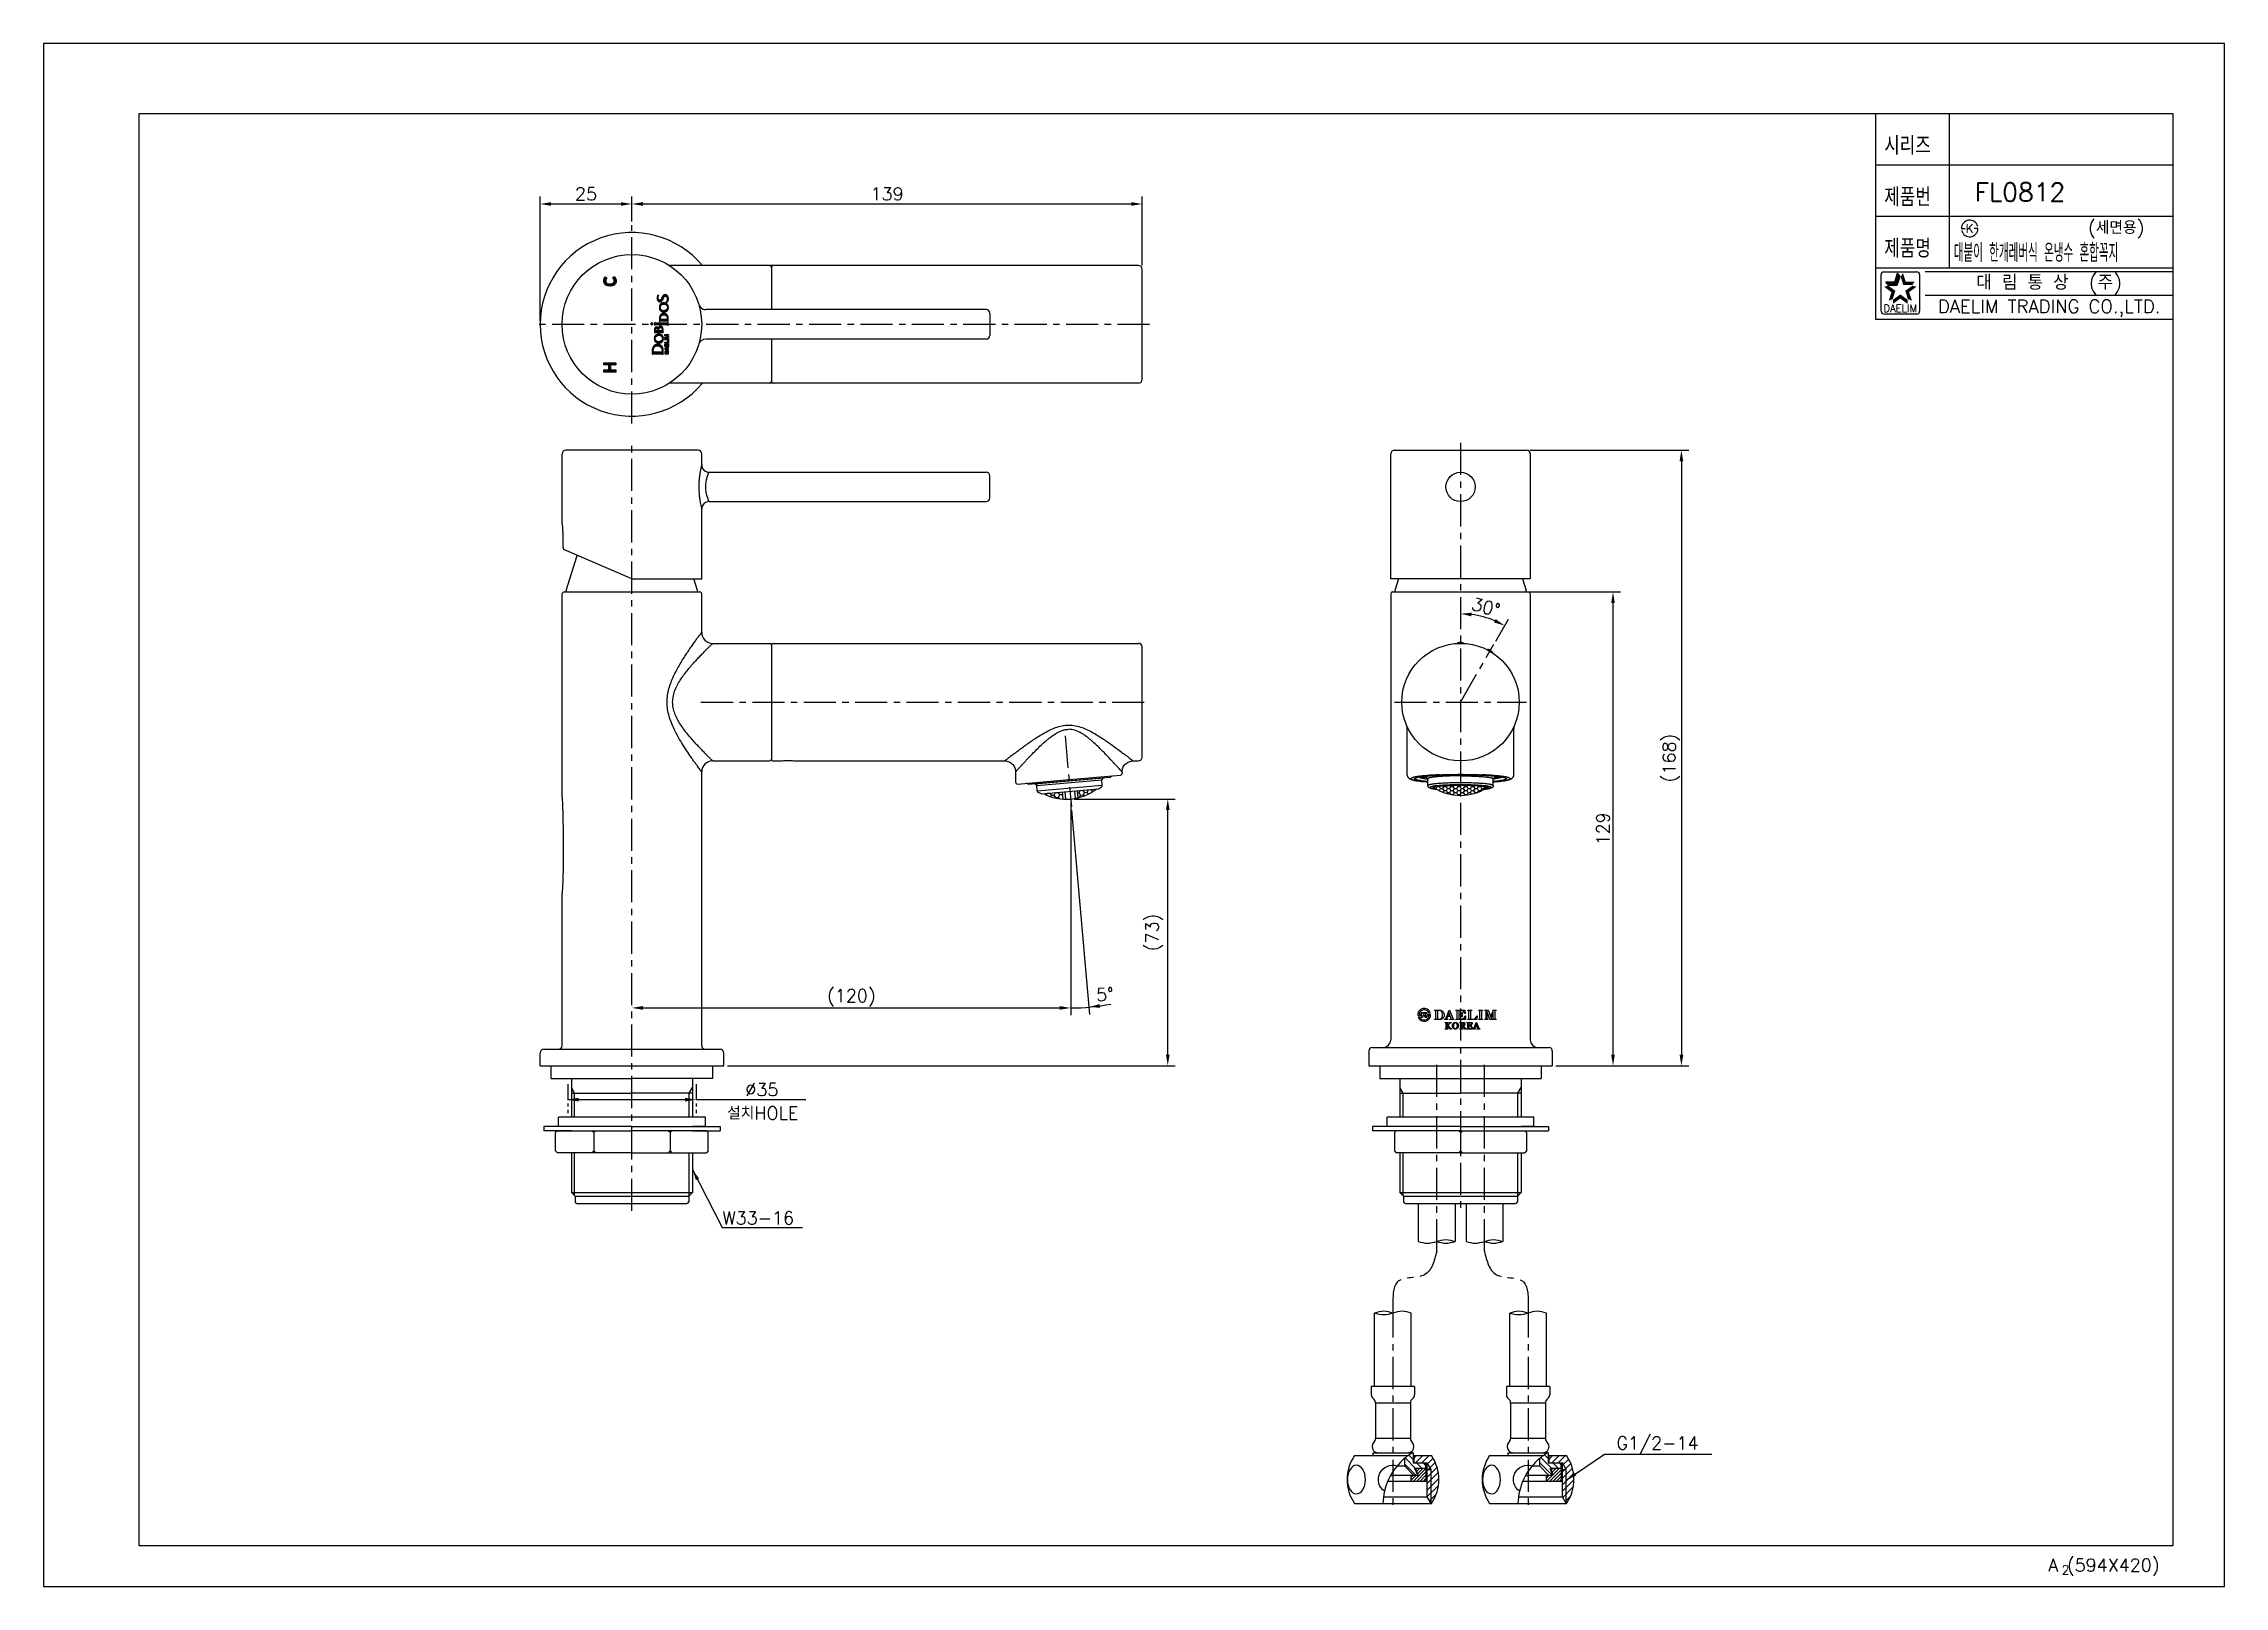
# Model space of a CAD drawing. Extents: x 16558 to 17152, y -14505 to -14085.
import ezdxf
from ezdxf.enums import TextEntityAlignment as Align

# ---------------------------------------------------------------- set-up
doc = ezdxf.new("R2010")
doc.units = 0
doc.header["$LTSCALE"] = 7
doc.header["$MEASUREMENT"] = 0
doc.linetypes.add('CENTER', pattern=[2, 1.25, -0.25, 0.25, -0.25])
doc.linetypes.add('PHANTOM', pattern=[2.5, 1.25, -0.25, 0.25, -0.25, 0.25, -0.25])
doc.layers.get('0').update_dxf_attribs({"color": 2, "linetype": 'CONTINUOUS'})
for name, color, linetype in [('00_COMPONENTS', 7, 'CONTINUOUS'), ('03_ALL_AXES', 7, 'CONTINUOUS'), ('08_ALL_FEATURES', 7, 'CONTINUOUS'), ('CL', 1, 'CENTER'), ('D', 2, 'CONTINUOUS'), ('DIM', 2, 'CONTINUOUS'), ('DWG', 7, 'CONTINUOUS'), ('LAYER_1', 160, 'CONTINUOUS'), ('PH', 3, 'PHANTOM'), ('TXT', 4, 'CONTINUOUS'), ('기본값', 7, 'CONTINUOUS')]:
    doc.layers.add(name, color=color, linetype=linetype)
doc.styles.add('GHS', font='ROMANS.shx', dxfattribs={"bigfont": 'GHS.shx'})
doc.styles.add('ROMANS', font='ROMANS.shx', dxfattribs={"height": 3.5})
doc.dimstyles.new('ISO-25', dxfattribs={"dimscale": 0, "dimtxt": 3.5, "dimasz": 3, "dimexe": 1, "dimexo": 1, "dimgap": 1, "dimtad": 1, "dimdec": 4, "dimzin": 1, "dimdsep": 46, "dimtxsty": 'GHS', "dimcen": 2, "dimclrd": 256, "dimclre": 256, "dimclrt": 256, "dimadec": 3, "dimazin": 0, "dimtfac": 1, "dimtdec": 4, "dimtmove": 0, "dimatfit": 0, "dimfxl": 0, "dimtvp": 1, "dimtolj": 1, "dimtzin": 0, "dimlwd": -1, "dimlwe": -1, "dimarcsym": 0})
doc.dimstyles.new('STANDARD$7', dxfattribs={"dimscale": 0, "dimtxt": 3.5, "dimasz": 3, "dimexe": 2, "dimexo": 1, "dimgap": 1, "dimtad": 3, "dimtoh": 1, "dimdec": 4, "dimdsep": 46, "dimtxsty": 'GHS', "dimcen": 1, "dimclrd": 256, "dimclre": 256, "dimclrt": 256, "dimadec": 4, "dimazin": 2, "dimtfac": 1, "dimtdec": 4, "dimtix": 1, "dimtmove": 2, "dimatfit": 2, "dimfxl": 0, "dimtolj": 1, "dimtzin": 0, "dimlwd": -1, "dimlwe": -1, "dimarcsym": 0})
pattern_1 = [(135, (1360.3501, -4670.06013), (-0.08838834765, -0.08838834765), [])]

msp = doc.modelspace()

# ---------------------------------------------------------------- texts
at = {"color": 7, "style": 'GHS'}
msp.add_text('FL0812', height=5, dxfattribs=at).set_placement((17096.21, -14125.25), align=Align.MIDDLE)
at = {"style": 'GHS'}
msp.add_text('(세면용)', height=3.5, dxfattribs=at).set_placement((17114.77, -14136.65))
at = {"style": 'GHS', "width": 0.5}
msp.add_text('대붙이 한개레버식 온냉수 혼합꼭지', height=5, dxfattribs=at).set_placement((17078.18, -14144.27))
at = {"color": 7, "linetype": 'Continuous'}
for s, height, style, p in [('대 림 통 상  (주)', 4, 'GHS', (17104.15, -14150.13)), ('DAELIM TRADING CO.,LTD.', 3.6, 'ROMANS', (17104.15, -14156.9))]:
    msp.add_text(s, height=height, dxfattribs=dict(at, style=style)).set_placement(p, align=Align.MIDDLE)
at = {"color": 2, "linetype": 'Continuous', "style": 'ROMANS'}
msp.add_text('DAELIM', height=2, dxfattribs=at).set_placement((17063.61, -14157.89), align=Align.CENTER)
at = {"color": 7, "style": 'GHS'}
for s, height, p in [('A (594X420)', 3.5, (17103.9, -14500.8)), ('2', 2.5, (17107.55, -14501.63))]:
    msp.add_text(s, height=height, dxfattribs=at).set_placement(p)
at = {"layer": 'D', "style": 'GHS', "width": 0.8}
for s, p in [('시리즈', (17059.23, -14115.1)), ('제품번', (17059.23, -14129.1)), ('제품명', (17059.23, -14143.1))]:
    msp.add_text(s, height=5, dxfattribs=at).set_placement(p)
at = {"layer": 'D', "style": 'GHS'}
msp.add_text('K', height=2.39, dxfattribs=at).set_placement((17082.52, -14135.15), align=Align.MIDDLE)
for s, p in [('W33-16', (16742.78, -14406.27)), ('G1/2-14', (16986.29, -14467.56))]:
    msp.add_text(s, height=3.5, dxfattribs=at).set_placement(p)
at = {"layer": 'D', "char_height": 3.5, "attachment_point": 5, "style": 'GHS'}
for s, insert in [('\\A1;25', (16705.63, -14125.73)), ('\\A1;139', (16787.63, -14125.73)), ('\\A1;(120)', (16777.89, -14344.6)), ('\\A1;%%C35', (16753.52, -14369.57)), ('\\A1;설치HOLE', (16753.77, -14375.98))]:
    msp.add_mtext(s, dxfattribs=dict(at, insert=insert))
for s, insert, rotation in [('\\A1;30°', (16950.76, -14238.22), 345), ('\\A1;(168)', (17001.24, -14279.3), 90), ('\\A1;129', (16982.61, -14298.6), 90), ('\\A1;(73)', (16860.42, -14326.79), 90), ('\\A1;5°', (16846.98, -14343.67), 3.6141)]:
    msp.add_mtext(s, dxfattribs=dict(at, insert=insert, rotation=rotation))

# ---------------------------------------------------------------- blocks, each defined once
blk = doc.blocks.new('A$C0D8869A1')
at = {"layer": 'DIM'}
h = blk.add_hatch(dxfattribs=at)
h.set_pattern_fill('ANSI31', color=256, scale=10, angle=-90)
h.set_pattern_definition([(315, (1830.5447, 3440.8102), (0.88388348, 0.88388348), [])])
h.paths.add_polyline_path([(2.76, -12.04), (6.26, -12.04), (6.26, -13.54), (3.26, -13.54), (3.96, -15.2), (4, -15.31, -0.508476), (3.9, -15.44), (2.96, -15.44), (0.46, -12.94), (0.46, -10.75), (0.59, -10.65), (0.7, -10.55), (0.82, -10.46), (0.93, -10.37), (1.04, -10.29), (1.15, -10.2), (1.26, -10.12), (1.36, -10.05), (1.45, -9.98), (1.55, -9.91), (1.64, -9.85), (1.73, -9.79), (1.82, -9.72), (1.9, -9.67), (1.99, -9.61), (2.07, -9.56), (2.14, -9.51), (2.22, -9.46), (2.29, -9.42), (2.35, -9.38), (2.41, -9.34), (2.47, -9.3), (2.52, -9.27), (2.57, -9.24), (2.76, -9.24)])
h = blk.add_hatch(dxfattribs=at)
h.set_pattern_fill('ANSI31', color=256, scale=10)
h.set_pattern_definition([(45, (1830.5447, 3440.8102), (-0.88388348, 0.88388348), [])])
h.paths.add_polyline_path([(7.76, -23.04), (7.63, -23.04), (7.63, -13.81), (6.61, -12.04), (3.01, -12.04), (3.01, -10.04), (7.76, -10.04, -0.307692)])
h.paths.add_polyline_path([(7.63, -13.81), (7.63, -23.04), (6.61, -21.28), (6.61, -13.81)], flags=17)
h.paths.add_polyline_path([(7.63, -13.81), (6.61, -13.81), (6.61, -12.04)], flags=17)
h = blk.add_hatch(dxfattribs=at)
h.set_pattern_fill('ANSI31', color=256, scale=5)
h.set_pattern_definition([(45, (1830.5447, 3440.81016), (-0.44194174, 0.44194174), [])])
h.paths.add_polyline_path([(3.91, -15.44), (2.26, -15.44), (2.26, -17.04), (6.26, -17.04), (6.26, -13.54), (3.26, -13.54), (3.96, -15.2), (4.01, -15.36, -0.380378)])
at = {"layer": 'CL'}
blk.add_line((-2.74, 30.84), (-2.74, -24.04), dxfattribs=at)
at = {"layer": 'D'}
blk.add_open_spline([(-2.74, 28.76), (-3.57, 29.01), (-5.24, 29.51), (-6.9, 29.01), (-7.74, 28.76)], degree=3, dxfattribs=at)
blk.add_spline([(2.26, 28.76), (-0.24, 29.26), (-5.24, 28.26), (-7.74, 28.76)], degree=3, dxfattribs=at)
at = {"layer": 'DIM'}
for p, q in [((2.01, 4.27), (-7.49, 4.27)), ((2.01, -5.34), (-7.49, -5.34)), ((7.63, -13.81), (6.61, -12.04)), ((7.63, -23.04), (7.63, -13.81))]:
    blk.add_line(p, q, dxfattribs=at)
at = {"layer": 'DWG'}
for p, q in [((-7.74, 8.76), (-7.74, 28.76)), ((2.26, 8.76), (2.26, 28.76)), ((3.16, 8.76), (-8.64, 8.76)), ((-8.64, 8.76), (-8.64, 6.51)), ((3.16, 8.76), (3.16, 6.51)), ((-7.49, 4.27), (-7.49, -5.34)), ((2.01, 4.27), (2.01, -5.34)), ((-13.24, -10.04), (1.36, -10.04)), ((-8.24, -9.24), (-8.24, -10.04)), ((-8.24, -9.24), (-2.74, -9.24)), ((-7.64, -9.24), (2.76, -9.24)), ((2.76, -9.24), (2.57, -9.24)), ((2.76, -9.24), (2.76, -12.04)), ((2.76, -10.04), (7.76, -10.04)), ((3.01, -12.04), (3.01, -10.04)), ((6.26, -17.04), (-4.18, -17.04)), ((-3.4, -15.44), (-2.74, -15.44)), ((3.91, -15.44), (-2.74, -15.44)), ((2.76, -12.04), (6.61, -12.04)), ((4.01, -15.31), (3.26, -13.54)), ((6.26, -13.54), (3.26, -13.54)), ((3.41, -13.54), (4, -15.31)), ((6.26, -13.54), (6.26, -12.04)), ((6.26, -13.54), (6.26, -17.04)), ((6.26, -13.81), (7.63, -13.81)), ((6.61, -21.28), (6.61, -12.04)), ((-13.24, -23.04), (7.76, -23.04)), ((-5.34, -21.28), (6.61, -21.28)), ((7.63, -23.04), (6.61, -21.28))]:
    blk.add_line(p, q, dxfattribs=at)
at = {"layer": 'DWG', "ltscale": 0.3}
for q in [(0.46, -10.75), (-1.7, -12.94), (2.96, -15.44)]:
    blk.add_line((0.46, -12.94), q, dxfattribs=at)
at = {"layer": 'DWG', "ltscale": 0.5}
for p, q in [((-3.4, -15.44), (-2.74, -15.44)), ((2.26, -17.04), (2.26, -15.44))]:
    blk.add_line(p, q, dxfattribs=at)
at = {"layer": 'DWG', "color": 2, "flags": 128}
for points in [[(0.47, -10.74), (0.45, -10.76), (0.43, -10.78), (0.4, -10.8), (0.38, -10.82), (0.36, -10.84), (0.34, -10.86), (0.31, -10.88), (0.29, -10.9), (0.27, -10.92), (0.25, -10.93), (0.23, -10.95), (0.2, -10.97), (0.18, -10.99), (0.16, -11.01), (0.14, -11.03), (0.12, -11.05), (0.09, -11.07), (0.07, -11.09), (0.05, -11.11), (0.03, -11.13), (0.01, -11.15), (-0.02, -11.17), (-0.04, -11.19), (-0.06, -11.21)], [(2.57, -9.24), (2.52, -9.27), (2.47, -9.3), (2.41, -9.34), (2.35, -9.38), (2.29, -9.42), (2.22, -9.46), (2.14, -9.51), (2.07, -9.56), (1.99, -9.61), (1.9, -9.67), (1.82, -9.72), (1.73, -9.79), (1.64, -9.85), (1.55, -9.91), (1.45, -9.98), (1.36, -10.05), (1.26, -10.12), (1.15, -10.2), (1.04, -10.29), (0.93, -10.37), (0.82, -10.46), (0.7, -10.55), (0.59, -10.65), (0.47, -10.74)]]:
    blk.add_lwpolyline(points, dxfattribs=at)
at = {"layer": 'DWG'}
for centre, radius, start, end in [((-7.39, 6.51), 1.25, 180, 234.42147), ((1.91, 6.51), 1.25, 305.57853, 0), ((-8.99, 4.27), 1.5, 0, 54.42147), ((3.51, 4.27), 1.5, 125.57853, 180), ((-8.99, -5.34), 1.5, 314.26634, 0), ((3.51, -5.34), 1.5, 180, 225.73366), ((-3.67, -16.54), 11.56, 145.79454, 214.20546), ((-6.79, -7.59), 1.65, 134.26634, 222.07313), ((-6.79, -7.59), 1.65, 222.07313, 259.65505), ((-6.79, -7.59), 1.65, 259.65505, 270), ((1.32, -7.59), 1.65, 270, 280.34495), ((1.32, -7.59), 1.65, 280.34495, 317.92687), ((1.32, -7.59), 1.65, 317.92687, 45.73366), ((-1.8, -16.54), 11.56, 325.79454, 34.20546), ((3.9, -15.34), 0.1, 270, 17.80906), ((3.91, -15.34), 0.1, 270, 21.54098)]:
    blk.add_arc(centre, radius, start, end, dxfattribs=at)
at = {"layer": 'DWG', "color": 2}
blk.add_arc((11.19, -23.52), 16.68, 132.43244, 178.36216, dxfattribs=at)
at = {"layer": 'DWG', "extrusion": (0, 0, -1)}
blk.add_ellipse((-12.69, -16.55), major_axis=(0, 3.9), ratio=0.627612, dxfattribs=at)
blk.add_ellipse((-2.74, -16.55), major_axis=(-3.98, 0), ratio=0.980057, start_param=5.332523, end_param=8.144326, dxfattribs=at)
blk = doc.blocks.new('A$C7B5C652C')
at = {"layer": 'DWG', "linetype": 'Continuous'}
for p, q in [((-0.96, 0.44), (-1.54, 0.44)), ((-1.41, 1.02), (-1.08, 1.02)), ((-0.47, 2.69), (-0.03, 3))]:
    blk.add_line(p, q, dxfattribs=at)
blk.add_lwpolyline([(-2.59, 2.92), (-2.14, 2.61)], dxfattribs=at)
for points in [[(-2.95, 1.8), (-2.95, 2.03), (-2.92, 2.23), (-2.87, 2.41)], [(-2.87, 1.27), (-2.92, 1.43), (-2.95, 1.61), (-2.95, 1.8)], [(-2.87, 2.41), (-2.81, 2.58), (-2.72, 2.76), (-2.59, 2.92)], [(-2.61, 0.84), (-2.73, 0.96), (-2.81, 1.11), (-2.87, 1.27)], [(-2.17, 0.55), (-2.35, 0.62), (-2.49, 0.72), (-2.61, 0.84)], [(-2.36, 2.22), (-2.4, 2.09), (-2.41, 1.95), (-2.41, 1.8)], [(-2.41, 1.8), (-2.41, 1.71), (-2.4, 1.61), (-2.37, 1.52)], [(-2.37, 1.52), (-2.34, 1.42), (-2.29, 1.34), (-2.22, 1.27)], [(-2.14, 2.61), (-2.25, 2.48), (-2.33, 2.35), (-2.36, 2.22)], [(-2.22, 1.27), (-2.14, 1.2), (-2.04, 1.14), (-1.91, 1.09)], [(-1.54, 0.44), (-1.79, 0.44), (-2, 0.48), (-2.17, 0.55)], [(-1.91, 1.09), (-1.78, 1.05), (-1.61, 1.02), (-1.41, 1.02)], [(-1.08, 1.02), (-0.91, 1.02), (-0.76, 1.05), (-0.64, 1.09)], [(-0.34, 0.55), (-0.51, 0.48), (-0.72, 0.44), (-0.96, 0.44)], [(-0.64, 1.09), (-0.52, 1.13), (-0.42, 1.19), (-0.35, 1.26)], [(-0.2, 2.26), (-0.25, 2.42), (-0.34, 2.56), (-0.47, 2.69)], [(-0.35, 1.26), (-0.27, 1.33), (-0.22, 1.41), (-0.18, 1.5)], [(0.09, 0.84), (-0.02, 0.72), (-0.17, 0.62), (-0.34, 0.55)], [(-0.13, 1.8), (-0.13, 1.95), (-0.15, 2.1), (-0.2, 2.26)], [(-0.18, 1.5), (-0.15, 1.6), (-0.13, 1.69), (-0.13, 1.8)], [(-0.03, 3), (0.07, 2.9), (0.15, 2.8), (0.2, 2.69)], [(0.33, 1.27), (0.28, 1.11), (0.2, 0.96), (0.09, 0.84)], [(0.2, 2.69), (0.26, 2.59), (0.3, 2.48), (0.33, 2.38)], [(0.33, 2.38), (0.37, 2.27), (0.39, 2.17), (0.39, 2.06)], [(0.41, 1.77), (0.41, 1.6), (0.38, 1.43), (0.33, 1.27)], [(0.39, 2.06), (0.4, 1.96), (0.41, 1.86), (0.41, 1.77)]]:
    blk.add_open_spline(points, degree=3, dxfattribs=at)

# ---------------------------------------------------------------- hatches: boundary and pattern name
at = {"layer": 'D'}
h = msp.add_hatch(dxfattribs=at)
h.set_pattern_fill('ANSI31', color=256, angle=450, style=0)
h.set_pattern_definition([(135, (-23456.52515, -34129.74039), (-0.08838834765, -0.08838834765), [])])
h.paths.add_polyline_path([(16710.46, -14149.43), (16710.46, -14149.34), (16710.46, -14149.26), (16710.47, -14149.18), (16710.47, -14149.14), (16710.48, -14149.1), (16710.48, -14149.07), (16710.49, -14149.03), (16710.5, -14148.99), (16710.5, -14148.96), (16710.51, -14148.92), (16710.52, -14148.89), (16710.53, -14148.85), (16710.54, -14148.82), (16710.55, -14148.79), (16710.56, -14148.75), (16710.57, -14148.72), (16710.59, -14148.69), (16710.6, -14148.66), (16710.62, -14148.62), (16710.63, -14148.59), (16710.65, -14148.56), (16710.67, -14148.53), (16710.69, -14148.5), (16710.71, -14148.46), (16710.73, -14148.43), (16710.75, -14148.4), (16710.77, -14148.37), (16710.8, -14148.34), (16710.82, -14148.31), (16711.26, -14148.62), (16711.24, -14148.64), (16711.22, -14148.67), (16711.2, -14148.69), (16711.19, -14148.72), (16711.17, -14148.74), (16711.15, -14148.77), (16711.14, -14148.79), (16711.12, -14148.82), (16711.11, -14148.84), (16711.1, -14148.87), (16711.09, -14148.89), (16711.08, -14148.91), (16711.07, -14148.94), (16711.06, -14148.96), (16711.05, -14148.99), (16711.04, -14149.01), (16711.03, -14149.06), (16711.02, -14149.11), (16711.01, -14149.16), (16711, -14149.21), (16711, -14149.27), (16710.99, -14149.32), (16710.99, -14149.37), (16710.99, -14149.43), (16710.99, -14149.45), (16710.99, -14149.46), (16710.99, -14149.48), (16710.99, -14149.5), (16711, -14149.52), (16711, -14149.54), (16711, -14149.55), (16711, -14149.57), (16711, -14149.59), (16711.01, -14149.61), (16711.01, -14149.62), (16711.02, -14149.64), (16711.02, -14149.66), (16711.02, -14149.68), (16711.03, -14149.69), (16711.03, -14149.71), (16711.04, -14149.73), (16711.05, -14149.75), (16711.05, -14149.76), (16711.06, -14149.78), (16711.07, -14149.8), (16711.08, -14149.81), (16711.08, -14149.83), (16711.09, -14149.84), (16711.1, -14149.86), (16711.11, -14149.87), (16711.13, -14149.89), (16711.14, -14149.9), (16711.15, -14149.92), (16711.16, -14149.93), (16711.18, -14149.95), (16711.19, -14149.96), (16711.2, -14149.97), (16711.22, -14149.99), (16711.23, -14150), (16711.25, -14150.01), (16711.27, -14150.02), (16711.29, -14150.04), (16711.3, -14150.05), (16711.32, -14150.06), (16711.34, -14150.07), (16711.36, -14150.08), (16711.38, -14150.09), (16711.4, -14150.1), (16711.43, -14150.11), (16711.45, -14150.12), (16711.47, -14150.13), (16711.5, -14150.14), (16711.52, -14150.14), (16711.55, -14150.15), (16711.57, -14150.16), (16711.6, -14150.17), (16711.63, -14150.17), (16711.66, -14150.18), (16711.69, -14150.18), (16711.72, -14150.19), (16711.75, -14150.19), (16711.78, -14150.19), (16711.82, -14150.2), (16711.85, -14150.2), (16711.92, -14150.2), (16711.99, -14150.2), (16712.33, -14150.2), (16712.39, -14150.2), (16712.45, -14150.2), (16712.48, -14150.2), (16712.51, -14150.2), (16712.54, -14150.19), (16712.57, -14150.19), (16712.59, -14150.18), (16712.62, -14150.18), (16712.65, -14150.17), (16712.67, -14150.17), (16712.7, -14150.16), (16712.72, -14150.16), (16712.74, -14150.15), (16712.77, -14150.14), (16712.79, -14150.13), (16712.81, -14150.12), (16712.83, -14150.12), (16712.85, -14150.11), (16712.87, -14150.1), (16712.89, -14150.09), (16712.91, -14150.08), (16712.93, -14150.07), (16712.95, -14150.06), (16712.97, -14150.05), (16712.98, -14150.03), (16713, -14150.02), (16713.01, -14150.01), (16713.03, -14150), (16713.04, -14149.98), (16713.06, -14149.97), (16713.07, -14149.96), (16713.09, -14149.94), (16713.1, -14149.93), (16713.11, -14149.92), (16713.12, -14149.9), (16713.14, -14149.89), (16713.15, -14149.87), (16713.16, -14149.86), (16713.17, -14149.84), (16713.18, -14149.83), (16713.19, -14149.81), (16713.19, -14149.79), (16713.2, -14149.78), (16713.21, -14149.76), (16713.22, -14149.74), (16713.22, -14149.73), (16713.23, -14149.71), (16713.24, -14149.69), (16713.24, -14149.67), (16713.25, -14149.65), (16713.25, -14149.64), (16713.26, -14149.62), (16713.26, -14149.6), (16713.26, -14149.58), (16713.27, -14149.56), (16713.27, -14149.55), (16713.27, -14149.53), (16713.27, -14149.51), (16713.27, -14149.49), (16713.28, -14149.47), (16713.28, -14149.45), (16713.28, -14149.43), (16713.28, -14149.4), (16713.27, -14149.38), (16713.27, -14149.35), (16713.27, -14149.32), (16713.27, -14149.29), (16713.27, -14149.26), (16713.26, -14149.23), (16713.26, -14149.2), (16713.25, -14149.17), (16713.25, -14149.15), (16713.24, -14149.09), (16713.22, -14149.03), (16713.21, -14148.97), (16713.2, -14148.94), (16713.19, -14148.91), (16713.18, -14148.88), (16713.16, -14148.85), (16713.15, -14148.83), (16713.14, -14148.8), (16713.12, -14148.77), (16713.1, -14148.74), (16713.09, -14148.72), (16713.07, -14148.69), (16713.05, -14148.66), (16713.03, -14148.64), (16713.01, -14148.61), (16712.98, -14148.59), (16712.96, -14148.56), (16712.94, -14148.54), (16713.38, -14148.23), (16713.41, -14148.27), (16713.43, -14148.29), (16713.45, -14148.3), (16713.46, -14148.32), (16713.48, -14148.34), (16713.49, -14148.36), (16713.51, -14148.38), (16713.52, -14148.4), (16713.54, -14148.42), (16713.55, -14148.44), (16713.56, -14148.46), (16713.57, -14148.48), (16713.59, -14148.5), (16713.6, -14148.52), (16713.61, -14148.54), (16713.63, -14148.58), (16713.65, -14148.62), (16713.67, -14148.66), (16713.68, -14148.7), (16713.7, -14148.74), (16713.71, -14148.78), (16713.73, -14148.81), (16713.74, -14148.85), (16713.75, -14148.89), (16713.76, -14148.93), (16713.77, -14148.97), (16713.78, -14149.01), (16713.78, -14149.05), (16713.79, -14149.09), (16713.8, -14149.13), (16713.8, -14149.17), (16713.81, -14149.24), (16713.81, -14149.31), (16713.81, -14149.39), (16713.81, -14149.45), (16713.81, -14149.49), (16713.81, -14149.52), (16713.81, -14149.55), (16713.81, -14149.59), (16713.81, -14149.62), (16713.8, -14149.65), (16713.8, -14149.68), (16713.79, -14149.72), (16713.79, -14149.75), (16713.78, -14149.78), (16713.78, -14149.81), (16713.77, -14149.84), (16713.76, -14149.87), (16713.75, -14149.9), (16713.75, -14149.93), (16713.74, -14149.96), (16713.73, -14149.99), (16713.72, -14150.02), (16713.7, -14150.05), (16713.69, -14150.08), (16713.68, -14150.11), (16713.67, -14150.14), (16713.65, -14150.16), (16713.64, -14150.19), (16713.62, -14150.22), (16713.61, -14150.24), (16713.59, -14150.27), (16713.57, -14150.29), (16713.55, -14150.32), (16713.53, -14150.34), (16713.51, -14150.36), (16713.49, -14150.39), (16713.47, -14150.41), (16713.45, -14150.43), (16713.43, -14150.45), (16713.4, -14150.47), (16713.38, -14150.49), (16713.35, -14150.51), (16713.33, -14150.53), (16713.3, -14150.55), (16713.28, -14150.57), (16713.25, -14150.59), (16713.22, -14150.6), (16713.19, -14150.62), (16713.16, -14150.64), (16713.13, -14150.65), (16713.1, -14150.66), (16713.07, -14150.68), (16713.04, -14150.69), (16713, -14150.7), (16712.97, -14150.72), (16712.93, -14150.73), (16712.9, -14150.74), (16712.86, -14150.74), (16712.82, -14150.75), (16712.78, -14150.76), (16712.74, -14150.77), (16712.7, -14150.77), (16712.66, -14150.78), (16712.62, -14150.78), (16712.58, -14150.78), (16712.53, -14150.79), (16712.49, -14150.79), (16712.45, -14150.79), (16711.86, -14150.79), (16711.82, -14150.79), (16711.77, -14150.79), (16711.73, -14150.78), (16711.69, -14150.78), (16711.64, -14150.78), (16711.6, -14150.77), (16711.56, -14150.77), (16711.52, -14150.76), (16711.48, -14150.75), (16711.45, -14150.75), (16711.41, -14150.74), (16711.37, -14150.73), (16711.34, -14150.72), (16711.3, -14150.71), (16711.27, -14150.69), (16711.23, -14150.68), (16711.2, -14150.67), (16711.17, -14150.65), (16711.14, -14150.64), (16711.11, -14150.62), (16711.08, -14150.61), (16711.05, -14150.59), (16711.02, -14150.57), (16710.99, -14150.56), (16710.96, -14150.54), (16710.94, -14150.52), (16710.91, -14150.5), (16710.89, -14150.48), (16710.86, -14150.46), (16710.84, -14150.43), (16710.82, -14150.41), (16710.79, -14150.39), (16710.77, -14150.37), (16710.75, -14150.34), (16710.73, -14150.32), (16710.71, -14150.29), (16710.7, -14150.27), (16710.68, -14150.24), (16710.66, -14150.22), (16710.64, -14150.19), (16710.63, -14150.16), (16710.61, -14150.13), (16710.6, -14150.11), (16710.59, -14150.08), (16710.57, -14150.05), (16710.56, -14150.02), (16710.55, -14149.99), (16710.54, -14149.96), (16710.53, -14149.93), (16710.52, -14149.9), (16710.51, -14149.86), (16710.5, -14149.83), (16710.5, -14149.8), (16710.49, -14149.77), (16710.48, -14149.74), (16710.48, -14149.7), (16710.47, -14149.67), (16710.47, -14149.64), (16710.47, -14149.6), (16710.46, -14149.57), (16710.46, -14149.53), (16710.46, -14149.5), (16710.46, -14149.46)], flags=0)
h = msp.add_hatch(dxfattribs=at)
h.set_pattern_fill('ANSI31', color=256, angle=450, style=0)
h.set_pattern_definition(pattern_1)
h.paths.add_polyline_path([(16723.78, -14167.64), (16723.77, -14167.67), (16723.76, -14167.71), (16723.75, -14167.75), (16723.74, -14167.79), (16723.73, -14167.83), (16723.72, -14167.87), (16723.71, -14167.91), (16723.7, -14167.96), (16723.7, -14168), (16723.69, -14168.04), (16723.69, -14168.09), (16723.68, -14168.13), (16723.68, -14168.18), (16723.68, -14168.22), (16723.67, -14168.27), (16723.67, -14168.36), (16723.67, -14169.4, -0.236351), (16724.12, -14169.25), (16724.2, -14169.25), (16724.27, -14169.25), (16725.98, -14169.25), (16726.06, -14169.25), (16726.13, -14169.25, -0.243656), (16726.61, -14169.42), (16726.61, -14168.39, 0.439642), (16725.12, -14166.71), (16725.07, -14166.71), (16725.03, -14166.71), (16724.99, -14166.71), (16724.95, -14166.71), (16724.91, -14166.72), (16724.87, -14166.72), (16724.84, -14166.73), (16724.8, -14166.74), (16724.76, -14166.74), (16724.72, -14166.75), (16724.69, -14166.76), (16724.65, -14166.77), (16724.62, -14166.78), (16724.58, -14166.8), (16724.55, -14166.81), (16724.51, -14166.82), (16724.48, -14166.84), (16724.45, -14166.85), (16724.42, -14166.87), (16724.39, -14166.88), (16724.36, -14166.9), (16724.33, -14166.92), (16724.3, -14166.94), (16724.27, -14166.96), (16724.24, -14166.98), (16724.21, -14167), (16724.19, -14167.03), (16724.16, -14167.05), (16724.13, -14167.07), (16724.11, -14167.1), (16724.08, -14167.13), (16724.06, -14167.15), (16724.04, -14167.18), (16724.01, -14167.21), (16723.99, -14167.24), (16723.97, -14167.27), (16723.95, -14167.3), (16723.93, -14167.33), (16723.91, -14167.36), (16723.89, -14167.39), (16723.88, -14167.42), (16723.86, -14167.46), (16723.84, -14167.49), (16723.83, -14167.53), (16723.81, -14167.56), (16723.8, -14167.6)])
h.paths.add_polyline_path([(16723.93, -14168.4, -0.483453), (16725.17, -14167.11, -0.445778), (16726.36, -14168.48), (16726.32, -14168.83), (16726.32, -14168.85), (16723.99, -14168.85), (16723.98, -14168.83)], flags=16)
h.paths.add_polyline_path([(16724.23, -14165.08, 0.421392), (16725.46, -14166.42, 0.424465), (16726.7, -14165.12, 0.419676), (16725.44, -14163.81, 0.42023)])
h.paths.add_polyline_path([(16724.49, -14165.11, -0.422983), (16725.51, -14164.22, -0.443438), (16726.44, -14165.1, -0.412579), (16725.43, -14166.01, -0.44388)], flags=16)
h.paths.add_polyline_path([(16724.81, -14161.96, 0.448313), (16724.3, -14162.7), (16724.3, -14163.54), (16724.31, -14163.54, -0.295214), (16724.79, -14163.39), (16726.14, -14163.39, -0.289977), (16726.63, -14163.54), (16726.64, -14163.54), (16726.64, -14162.96, 0.113927), (16726.53, -14162.16, 0.285244), (16725.91, -14161.73, 0.373228), (16725.28, -14162.31, 0.323791)])
h.paths.add_polyline_path([(16724.54, -14163.02), (16724.52, -14162.79, -0.453804), (16724.87, -14162.34, -0.413868), (16725.24, -14162.91), (16725.24, -14163.02)], flags=16)
h.paths.add_polyline_path([(16725.47, -14163.02), (16725.46, -14162.77, -0.446221), (16725.94, -14162.13, -0.476995), (16726.38, -14162.71), (16726.35, -14163.02)], flags=16)
h.paths.add_polyline_path([(16724.8, -14160.93, -0.2882), (16724.31, -14160.77), (16724.3, -14160.77), (16724.3, -14161.39), (16724.36, -14161.39, -0.248324), (16724.8, -14161.29), (16727.5, -14161.29, -0.245344), (16727.93, -14161.39), (16728, -14161.39), (16728, -14160.77), (16727.99, -14160.77, -0.290315), (16727.5, -14160.93)])
h.paths.add_polyline_path([(16723.53, -14160.74), (16723.15, -14161.11), (16723.43, -14161.39), (16723.62, -14161.39), (16723.9, -14161.11)])
h.paths.add_polyline_path([(16723.43, -14161.39), (16723.53, -14161.49), (16723.62, -14161.39)])
h.paths.add_polyline_path([(16724.3, -14161.39), (16724.3, -14161.45), (16724.31, -14161.45, -0.04335), (16724.36, -14161.39)])
h.paths.add_polyline_path([(16725.66, -14159.57), (16725.66, -14160.44), (16725.67, -14160.44, -0.310287), (16726.15, -14160.28), (16727.49, -14160.28, -0.280542), (16727.99, -14160.44), (16728, -14160.44), (16728, -14159.59, 0.44276), (16726.81, -14158.25, 0.459325)])
h.paths.add_polyline_path([(16725.91, -14159.6, -0.48581), (16726.85, -14158.66, -0.453578), (16727.74, -14159.66), (16727.72, -14159.92), (16725.95, -14159.92)], flags=16)
h.paths.add_polyline_path([(16725.6, -14156.6, 0.421405), (16726.82, -14157.93, 0.424441), (16728.06, -14156.63, 0.419716), (16726.8, -14155.32, 0.420245)])
h.paths.add_polyline_path([(16725.85, -14156.62, -0.423026), (16726.88, -14155.73, -0.443471), (16727.8, -14156.61, -0.412591), (16726.79, -14157.53, -0.443865)], flags=16)
h.paths.add_polyline_path([(16725.07, -14153.37), (16724.98, -14154.02, 0.42075), (16725.74, -14155.14, 0.317457), (16726.62, -14154.28, -0.298738), (16727.29, -14153.57, -0.38441), (16727.79, -14154.25, -0.161999), (16727.45, -14155.2), (16727.93, -14155.09, 0.086778), (16728.06, -14154.3, 0.406659), (16727.15, -14153.11, 0.296431), (16726.32, -14153.96, -0.2788), (16725.69, -14154.67, -0.426893), (16725.25, -14154.06, -0.173483), (16725.5, -14153.37)])
h = msp.add_hatch(dxfattribs=at)
h.set_pattern_fill('ANSI31', color=256, angle=450, style=0)
h.set_pattern_definition(pattern_1)
h.paths.add_polyline_path([(16727.83, -14168.42), (16727.72, -14168.39), (16727.59, -14168.38), (16727.53, -14168.39), (16727.47, -14168.39), (16727.42, -14168.4), (16727.36, -14168.42), (16727.3, -14168.44), (16727.25, -14168.48), (16727.19, -14168.52), (16727.15, -14168.58), (16727.12, -14168.65), (16727.11, -14168.7), (16727.1, -14168.75), (16727.1, -14168.81), (16727.1, -14169.25), (16728.12, -14169.25), (16728.12, -14168.81), (16728.1, -14168.67), (16728.04, -14168.55), (16727.93, -14168.47)])
h.paths.add_polyline_path([(16727.27, -14169.04), (16727.27, -14168.85), (16727.28, -14168.76), (16727.31, -14168.69), (16727.36, -14168.65), (16727.42, -14168.62), (16727.5, -14168.61), (16727.6, -14168.6), (16727.67, -14168.6), (16727.74, -14168.61), (16727.8, -14168.63), (16727.88, -14168.68), (16727.93, -14168.75), (16727.95, -14168.85), (16727.95, -14169.04)], flags=16)
h.paths.add_polyline_path([(16727.1, -14167.75), (16727.1, -14167.99), (16728.12, -14168.35), (16728.12, -14168.13), (16727.91, -14168.06), (16727.91, -14167.68), (16728.12, -14167.62), (16728.12, -14167.38)])
h.paths.add_polyline_path([(16727.74, -14168), (16727.33, -14167.87), (16727.74, -14167.74)], flags=16)
h.paths.add_polyline_path([(16727.5, -14166.55), (16727.5, -14167.04), (16727.28, -14167.04), (16727.28, -14166.51), (16727.1, -14166.51), (16727.1, -14167.25), (16728.12, -14167.25), (16728.12, -14166.48), (16727.94, -14166.48), (16727.94, -14167.04), (16727.67, -14167.04), (16727.67, -14166.55)])
h.paths.add_polyline_path([(16727.1, -14166.09), (16727.1, -14166.3), (16728.12, -14166.3), (16728.12, -14165.58), (16727.94, -14165.58), (16727.94, -14166.09)])
h.paths.add_polyline_path([(16727.1, -14165.23), (16727.1, -14165.45), (16728.12, -14165.45), (16728.12, -14165.23)])
h.paths.add_polyline_path([(16727.41, -14164.84), (16727.38, -14164.84), (16727.35, -14164.84), (16727.31, -14164.84), (16727.28, -14164.84), (16727.26, -14164.84), (16728.12, -14164.64), (16728.12, -14164.44), (16727.26, -14164.24), (16727.28, -14164.24), (16727.31, -14164.24), (16727.35, -14164.24), (16727.38, -14164.24), (16727.41, -14164.24), (16727.43, -14164.24), (16728.12, -14164.24), (16728.12, -14164.04), (16727.1, -14164.04), (16727.1, -14164.35), (16727.9, -14164.54), (16727.1, -14164.72), (16727.1, -14165.03), (16728.12, -14165.03), (16728.12, -14164.84)])
h = msp.add_hatch(dxfattribs=at)
h.set_pattern_fill('ANSI31', color=256, scale=0.062244, angle=450, style=0)
h.set_pattern_definition([(135, (17917.0682154, -15280.3982154), (-0.005501609674, -0.005501609674), [])])
h.paths.add_polyline_path([(16727.93, -14161.39, -0.043414), (16727.99, -14161.45), (16728, -14161.45), (16728, -14161.39)])
h = msp.add_hatch(dxfattribs=at)
h.set_pattern_fill('ANSI31', color=256, angle=450, style=0)
h.set_pattern_definition([(135, (-23456.5233, -34120.81539), (-0.08838834765, -0.08838834765), [])])
h.paths.add_polyline_path([(16712.31, -14172.3), (16712.31, -14173.65), (16713.77, -14173.65), (16713.77, -14174.23), (16710.51, -14174.23), (16710.51, -14173.65), (16711.83, -14173.65), (16711.83, -14172.3), (16710.51, -14172.3), (16710.51, -14171.73), (16713.77, -14171.73), (16713.77, -14172.3)], flags=0)
at = {"layer": 'D', "ltscale": 0.6}
h = msp.add_hatch(dxfattribs=at)
h.set_pattern_fill('HONEY', color=256, scale=6, angle=5)
h.set_pattern_definition([(5, (11602.9937, -15764.7594), (1.06410972, 0.74509765), [0.75, -1.5]), (125, (11602.9937, -15764.7594), (-1.17732835, 0.54899723), [0.75, -1.5]), (65, (11602.9937, -15764.7594), (-0.11321863, 1.29409487), [-1.5, 0.75])])
h.paths.add_polyline_path([(16839.67, -14290.15, 0.104208), (16844.7, -14287.74), (16839.5, -14288.19)])
h.paths.add_polyline_path([(16835.59, -14290.51), (16835.41, -14288.55), (16830.21, -14289.01, 0.104208)])
at = {"layer": 'D'}
h = msp.add_hatch(dxfattribs=at)
h.set_pattern_fill('HONEY', color=256, scale=5)
h.set_pattern_definition([(0, (7384.3455, -6944.278), (0.9375, 0.541265877), [0.625, -1.25]), (120, (7384.3455, -6944.278), (-0.9375, 0.541265877), [0.625, -1.25]), (60, (7384.3455, -6944.278), (2e-16, 1.082531755), [-1.25, 0.625])])
edge = h.paths.add_edge_path()
edge.add_spline(control_points=[(16943.83, -14286.71), (16943.83, -14286.71), (16943.83, -14286.71), (16943.83, -14286.71)], knot_values=[0, 0, 0, 0, 0.000057, 0.000057, 0.000057, 0.000057], degree=3, periodic=0)
edge.add_spline(control_points=[(16943.83, -14286.71), (16943.36, -14286.71), (16942.45, -14286.72), (16941.12, -14286.75), (16939.89, -14286.8), (16938.81, -14286.88), (16938.02, -14286.96), (16937.49, -14287.03), (16937.18, -14287.08), (16936.96, -14287.13), (16936.82, -14287.17), (16936.74, -14287.2), (16936.67, -14287.23), (16936.62, -14287.26), (16936.59, -14287.29), (16936.58, -14287.3), (16936.58, -14287.3)], knot_values=[0.003491, 0.003491, 0.003491, 0.003491, 0.193863, 0.377164, 0.546634, 0.696008, 0.819825, 0.870728, 0.913688, 0.948385, 0.962573, 0.974651, 0.984644, 0.992624, 0.998769, 1, 1, 1, 1], degree=3, periodic=0)
edge.add_arc((16936.62, -14287.34), 0.0581, 136.33022, 173.44163)
edge.add_spline(control_points=[(16936.56, -14287.33), (16936.56, -14287.34), (16936.57, -14287.36), (16936.58, -14287.38), (16936.6, -14287.41), (16936.62, -14287.42), (16936.63, -14287.43)], knot_values=[0, 0, 0, 0, 0.193624, 0.410718, 0.675047, 1, 1, 1, 1], degree=3, periodic=0)
edge.add_arc((16943.83, -14276), 13.5, 237.79895, 270.00177)
edge.add_line((16943.83, -14289.5), (16943.83, -14286.71))
edge = h.paths.add_edge_path()
edge.add_spline(control_points=[(16950.46, -14287.77), (16950.58, -14287.75), (16950.82, -14287.72), (16951.14, -14287.68), (16951.42, -14287.62), (16951.65, -14287.57), (16951.81, -14287.53), (16951.91, -14287.49), (16951.97, -14287.46), (16952.02, -14287.43), (16952.05, -14287.4), (16952.07, -14287.37), (16952.08, -14287.35), (16952.08, -14287.34)], knot_values=[0, 0, 0, 0, 0.217441, 0.409412, 0.574856, 0.712951, 0.823251, 0.867998, 0.905929, 0.9373, 0.962605, 0.982847, 1, 1, 1, 1], degree=3, periodic=0)
edge.add_spline(control_points=[(16952.08, -14287.34), (16952.08, -14287.33), (16952.07, -14287.3), (16952.03, -14287.27), (16951.98, -14287.23), (16951.91, -14287.2), (16951.82, -14287.16), (16951.72, -14287.13), (16951.63, -14287.11), (16951.58, -14287.09), (16951.57, -14287.09)], knot_values=[0, 0, 0, 0, 0.004388, 0.009907, 0.017174, 0.026447, 0.03784, 0.051395, 0.06712, 0.070619, 0.070619, 0.070619, 0.070619], degree=3, periodic=0)
edge.add_spline(control_points=[(16951.57, -14287.09), (16951.53, -14287.08), (16951.37, -14287.05), (16951.08, -14287), (16950.67, -14286.94), (16950.18, -14286.88), (16949.64, -14286.83), (16949.04, -14286.78), (16948.15, -14286.73), (16946.94, -14286.67), (16945.42, -14286.63), (16944.36, -14286.62), (16943.83, -14286.62)], knot_values=[0.070619, 0.070619, 0.070619, 0.070619, 0.085006, 0.127142, 0.177493, 0.235624, 0.301012, 0.373048, 0.451056, 0.621988, 0.807314, 0.99995, 0.99995, 0.99995, 0.99995], degree=3, periodic=0)
edge.add_line((16943.83, -14286.62), (16943.83, -14289.5))
edge.add_arc((16943.83, -14276), 13.5, 270.00177, 299.36096)

# ---------------------------------------------------------------- linework, layer by layer
at = {"color": 7}
for p, q in [((17056.89, -14103.83), (17056.89, -14159.83)), ((17076.89, -14103.83), (17076.89, -14145.83)), ((17056.89, -14117.83), (17137.89, -14117.83)), ((17056.89, -14131.83), (17137.89, -14131.83)), ((17056.89, -14145.83), (17137.89, -14145.83)), ((17056.89, -14159.83), (17137.89, -14159.83))]:
    msp.add_line(p, q, dxfattribs=at)
at = {"color": 7, "linetype": 'Continuous'}
for p, q in [((16856.13, -14145.25), (16728.38, -14145.25)), ((16857.13, -14176.25), (16857.13, -14146.25)), ((16856.13, -14177.25), (16728.38, -14177.25)), ((16926.95, -14230.5), (16925.95, -14233.71)), ((16960.7, -14230.5), (16961.71, -14233.71)), ((16696.13, -14366.6), (16696.13, -14363.1)), ((16696.13, -14366.6), (16718.13, -14366.6)), ((16740.13, -14366.6), (16718.13, -14366.6)), ((16740.13, -14366.6), (16740.13, -14363.1))]:
    msp.add_line(p, q, dxfattribs=at)
at = {"color": 2, "linetype": 'Continuous'}
for p, q in [((17058.36, -14157.69), (17058.36, -14147.69)), ((17059.11, -14146.94), (17068.11, -14146.94)), ((17068.86, -14147.69), (17068.86, -14157.69)), ((17070.39, -14146.83), (17137.89, -14146.83)), ((17070.39, -14153.33), (17137.89, -14153.33)), ((17068.11, -14158.44), (17059.36, -14158.44)), ((16742.91, -14363.1), (16743.13, -14362.87))]:
    msp.add_line(p, q, dxfattribs=at)
at = {"color": 2}
for p, q in [((17062.13, -14149.64), (17062.88, -14147.34)), ((17062.79, -14150.56), (17063.54, -14148.25)), ((17063.54, -14148.25), (17062.88, -14147.34)), ((17060.37, -14150.56), (17059.7, -14149.64)), ((17059.7, -14149.64), (17062.13, -14149.64)), ((17060.37, -14150.56), (17062.79, -14150.56)), ((16936.76, -14348.05), (16936.76, -14347.92)), ((16936.76, -14347.92), (16938.01, -14347.92)), ((16936.94, -14348.05), (16936.76, -14348.05)), ((16936.76, -14350.52), (16936.76, -14350.39)), ((16936.76, -14350.39), (16936.92, -14350.39)), ((16937.94, -14350.52), (16936.76, -14350.52)), ((16936.92, -14350.39), (16937.01, -14350.36)), ((16937.04, -14348.08), (16936.94, -14348.05)), ((16937.01, -14350.36), (16937.08, -14350.29)), ((16937.09, -14348.15), (16937.04, -14348.08)), ((16937.08, -14350.29), (16937.11, -14350.21)), ((16937.11, -14348.25), (16937.09, -14348.15)), ((16937.11, -14350.21), (16937.11, -14348.25)), ((16937.59, -14348.16), (16937.58, -14348.23)), ((16937.58, -14348.23), (16937.58, -14350.23)), ((16937.58, -14350.23), (16937.59, -14350.31)), ((16937.64, -14348.1), (16937.59, -14348.16)), ((16937.59, -14350.31), (16937.62, -14350.35)), ((16937.62, -14350.35), (16937.67, -14350.39)), ((16937.73, -14348.07), (16937.64, -14348.1)), ((16937.67, -14350.39), (16937.76, -14350.39)), ((16937.8, -14348.07), (16937.73, -14348.07)), ((16937.76, -14350.39), (16937.88, -14350.39)), ((16937.86, -14348.07), (16937.8, -14348.07)), ((16937.92, -14348.07), (16937.86, -14348.07)), ((16937.88, -14350.39), (16938.01, -14350.39)), ((16938.09, -14348.07), (16937.92, -14348.07)), ((16938.13, -14350.52), (16937.94, -14350.52)), ((16938.01, -14347.92), (16938.17, -14347.93)), ((16938.01, -14350.39), (16938.18, -14350.38)), ((16938.28, -14348.09), (16938.09, -14348.07)), ((16938.33, -14350.51), (16938.13, -14350.52)), ((16938.17, -14347.93), (16938.32, -14347.95)), ((16938.18, -14350.38), (16938.36, -14350.36)), ((16938.44, -14348.13), (16938.28, -14348.09)), ((16938.32, -14347.95), (16938.48, -14347.99)), ((16938.51, -14350.47), (16938.33, -14350.51)), ((16938.36, -14350.36), (16938.5, -14350.31)), ((16938.55, -14348.19), (16938.44, -14348.13)), ((16938.48, -14347.99), (16938.62, -14348.05)), ((16938.5, -14350.31), (16938.61, -14350.25)), ((16938.67, -14350.42), (16938.51, -14350.47)), ((16938.65, -14348.27), (16938.55, -14348.19)), ((16938.61, -14350.25), (16938.7, -14350.16)), ((16938.62, -14348.05), (16938.75, -14348.11)), ((16938.74, -14348.36), (16938.65, -14348.27)), ((16938.8, -14350.35), (16938.67, -14350.42)), ((16938.7, -14350.16), (16938.78, -14350.07)), ((16938.85, -14348.62), (16938.74, -14348.36)), ((16938.75, -14348.11), (16938.87, -14348.19)), ((16938.78, -14350.07), (16938.87, -14349.82)), ((16938.93, -14350.26), (16938.8, -14350.35)), ((16938.91, -14348.95), (16938.85, -14348.62)), ((16938.87, -14348.19), (16939.01, -14348.31)), ((16938.87, -14349.82), (16938.91, -14349.51)), ((16938.92, -14349.24), (16938.91, -14348.95)), ((16938.91, -14349.51), (16938.92, -14349.24)), ((16939.06, -14350.14), (16938.93, -14350.26)), ((16939.01, -14348.31), (16939.13, -14348.45)), ((16939.17, -14349.99), (16939.06, -14350.14)), ((16939.13, -14348.45), (16939.23, -14348.62)), ((16939.26, -14349.83), (16939.17, -14349.99)), ((16939.23, -14348.62), (16939.31, -14348.8)), ((16939.33, -14349.65), (16939.26, -14349.83)), ((16939.31, -14348.8), (16939.35, -14349.01)), ((16939.36, -14349.45), (16939.33, -14349.65)), ((16939.35, -14349.01), (16939.37, -14349.24)), ((16939.37, -14349.24), (16939.36, -14349.45)), ((16939.45, -14350.39), (16939.53, -14350.38)), ((16939.45, -14350.52), (16939.45, -14350.39)), ((16940.38, -14350.52), (16939.45, -14350.52)), ((16939.53, -14350.38), (16939.62, -14350.36)), ((16939.62, -14350.36), (16939.69, -14350.33)), ((16939.69, -14350.33), (16939.79, -14350.26)), ((16939.79, -14350.26), (16939.86, -14350.19)), ((16939.86, -14350.19), (16939.91, -14350.08)), ((16939.91, -14350.08), (16940.05, -14349.74)), ((16940.05, -14349.74), (16940.19, -14349.38)), ((16940.22, -14349.73), (16940.08, -14350.11)), ((16940.08, -14350.11), (16940.09, -14350.27)), ((16940.09, -14350.27), (16940.21, -14350.36)), ((16940.19, -14349.38), (16940.34, -14348.99)), ((16940.21, -14350.36), (16940.38, -14350.39)), ((16941.07, -14349.73), (16940.22, -14349.73)), ((16940.64, -14348.6), (16940.26, -14349.6)), ((16940.26, -14349.6), (16941.03, -14349.6)), ((16940.34, -14348.99), (16940.49, -14348.61)), ((16940.38, -14350.39), (16940.38, -14350.52)), ((16940.49, -14348.61), (16940.63, -14348.25)), ((16940.63, -14348.25), (16940.76, -14347.92)), ((16941.03, -14349.6), (16940.64, -14348.6)), ((16940.76, -14347.92), (16940.86, -14347.92)), ((16940.86, -14347.92), (16941.71, -14350.13)), ((16940.91, -14350.4), (16941.13, -14350.4)), ((16940.91, -14350.52), (16940.91, -14350.4)), ((16942.03, -14350.52), (16940.91, -14350.52)), ((16941.24, -14350.21), (16941.07, -14349.73)), ((16941.13, -14350.4), (16941.21, -14350.37)), ((16941.21, -14350.37), (16941.25, -14350.3)), ((16941.25, -14350.3), (16941.24, -14350.21)), ((16941.71, -14350.13), (16941.78, -14350.28)), ((16941.78, -14350.28), (16941.86, -14350.37)), ((16941.86, -14350.37), (16942.03, -14350.39)), ((16942.03, -14350.39), (16942.03, -14350.52)), ((16942.59, -14348.05), (16942.59, -14347.92)), ((16942.59, -14347.92), (16944.95, -14347.92)), ((16942.79, -14348.05), (16942.59, -14348.05)), ((16942.59, -14350.39), (16942.76, -14350.38)), ((16942.59, -14350.52), (16942.59, -14350.39)), ((16943.42, -14350.52), (16942.59, -14350.52)), ((16942.76, -14350.38), (16942.89, -14350.32)), ((16942.86, -14348.08), (16942.79, -14348.05)), ((16942.92, -14348.14), (16942.86, -14348.08)), ((16942.89, -14350.32), (16942.95, -14350.17)), ((16942.94, -14348.22), (16942.92, -14348.14)), ((16942.95, -14350.17), (16942.94, -14348.22)), ((16943.43, -14348.14), (16943.41, -14348.21)), ((16943.41, -14348.21), (16943.41, -14349)), ((16943.41, -14349), (16943.43, -14349.05)), ((16943.42, -14349.3), (16943.41, -14349.34)), ((16943.41, -14349.34), (16943.41, -14350.03)), ((16943.41, -14350.03), (16943.41, -14350.1)), ((16943.41, -14350.1), (16943.42, -14350.16)), ((16943.46, -14349.26), (16943.42, -14349.3)), ((16943.42, -14350.16), (16943.42, -14350.22)), ((16943.42, -14350.22), (16943.46, -14350.3)), ((16944.24, -14350.52), (16943.42, -14350.52)), ((16943.48, -14348.09), (16943.43, -14348.14)), ((16943.43, -14349.05), (16943.47, -14349.09)), ((16943.51, -14349.25), (16943.46, -14349.26)), ((16943.46, -14350.3), (16943.53, -14350.35)), ((16943.47, -14349.09), (16943.52, -14349.1)), ((16943.57, -14348.07), (16943.48, -14348.09)), ((16943.65, -14349.25), (16943.51, -14349.25)), ((16943.52, -14349.1), (16943.65, -14349.1)), ((16943.53, -14350.35), (16943.62, -14350.37)), ((16944, -14348.07), (16943.57, -14348.07)), ((16943.62, -14350.37), (16943.77, -14350.38)), ((16943.65, -14349.1), (16943.89, -14349.05)), ((16943.92, -14349.32), (16943.65, -14349.25)), ((16943.77, -14350.38), (16944.01, -14350.37)), ((16943.89, -14349.05), (16944.11, -14348.89)), ((16944.12, -14349.51), (16943.92, -14349.32)), ((16944.44, -14348.16), (16944, -14348.07)), ((16944.01, -14350.37), (16944.19, -14350.37)), ((16944.11, -14348.89), (16944.21, -14348.62)), ((16944.19, -14349.78), (16944.12, -14349.51)), ((16944.31, -14349.78), (16944.19, -14349.78)), ((16944.19, -14350.37), (16944.53, -14350.27)), ((16944.21, -14348.62), (16944.31, -14348.62)), ((16945.07, -14350.52), (16944.24, -14350.52)), ((16944.31, -14348.62), (16944.31, -14349.78)), ((16944.77, -14348.43), (16944.44, -14348.16)), ((16944.53, -14350.27), (16944.89, -14349.98)), ((16944.98, -14348.85), (16944.77, -14348.43)), ((16944.89, -14349.98), (16945.06, -14349.54)), ((16944.95, -14347.92), (16944.99, -14347.93)), ((16945.08, -14348.85), (16944.98, -14348.85)), ((16944.99, -14347.93), (16945.02, -14347.96)), ((16945.02, -14347.96), (16945.03, -14347.99)), ((16945.03, -14347.99), (16945.08, -14348.85)), ((16945.06, -14349.54), (16945.2, -14349.54)), ((16945.1, -14350.51), (16945.07, -14350.52)), ((16945.14, -14350.47), (16945.1, -14350.51)), ((16945.16, -14350.42), (16945.14, -14350.47)), ((16945.2, -14349.54), (16945.16, -14350.42)), ((16945.8, -14348.05), (16945.8, -14347.92)), ((16945.8, -14347.92), (16946.89, -14347.92)), ((16945.92, -14348.05), (16945.8, -14348.05)), ((16945.8, -14350.52), (16945.8, -14350.39)), ((16945.8, -14350.39), (16945.95, -14350.39)), ((16948.21, -14350.52), (16945.8, -14350.52)), ((16946.02, -14348.08), (16945.92, -14348.05)), ((16945.95, -14350.39), (16946.03, -14350.36)), ((16946.09, -14348.16), (16946.02, -14348.08)), ((16946.03, -14350.36), (16946.1, -14350.28)), ((16946.12, -14348.28), (16946.09, -14348.16)), ((16946.1, -14350.28), (16946.12, -14350.18)), ((16946.12, -14350.18), (16946.12, -14348.28)), ((16946.6, -14348.17), (16946.58, -14348.26)), ((16946.58, -14348.26), (16946.58, -14350.14)), ((16946.58, -14350.14), (16946.59, -14350.25)), ((16946.59, -14350.25), (16946.63, -14350.33)), ((16946.66, -14348.09), (16946.6, -14348.17)), ((16946.63, -14350.33), (16946.77, -14350.37)), ((16946.77, -14348.05), (16946.66, -14348.09)), ((16946.89, -14348.05), (16946.77, -14348.05)), ((16946.77, -14350.37), (16947.37, -14350.38)), ((16946.89, -14347.92), (16946.89, -14348.05)), ((16947.37, -14350.38), (16947.77, -14350.23)), ((16947.77, -14350.23), (16948.1, -14349.89)), ((16948.1, -14349.89), (16948.25, -14349.49)), ((16948.26, -14350.51), (16948.21, -14350.52)), ((16948.25, -14349.49), (16948.36, -14349.49)), ((16948.3, -14350.48), (16948.26, -14350.51)), ((16948.31, -14350.43), (16948.3, -14350.48)), ((16948.36, -14349.49), (16948.31, -14350.43)), ((16948.78, -14347.92), (16949.82, -14347.92)), ((16948.78, -14348.05), (16948.78, -14347.92)), ((16948.92, -14348.05), (16948.78, -14348.05)), ((16948.78, -14350.52), (16948.78, -14350.39)), ((16948.78, -14350.39), (16948.92, -14350.39)), ((16949.82, -14350.52), (16948.78, -14350.52)), ((16949.01, -14348.08), (16948.92, -14348.05)), ((16948.92, -14350.39), (16949.03, -14350.35)), ((16949.06, -14348.14), (16949.01, -14348.08)), ((16949.03, -14350.35), (16949.06, -14350.26)), ((16949.07, -14348.21), (16949.06, -14348.14)), ((16949.06, -14350.26), (16949.07, -14350.18)), ((16949.07, -14350.18), (16949.07, -14348.21)), ((16949.57, -14348.12), (16949.55, -14348.19)), ((16949.55, -14348.19), (16949.55, -14350.22)), ((16949.55, -14350.22), (16949.56, -14350.31)), ((16949.56, -14350.31), (16949.61, -14350.37)), ((16949.62, -14348.07), (16949.57, -14348.12)), ((16949.61, -14350.37), (16949.69, -14350.39)), ((16949.69, -14348.05), (16949.62, -14348.07)), ((16949.82, -14348.05), (16949.69, -14348.05)), ((16949.69, -14350.39), (16949.82, -14350.39)), ((16949.82, -14347.92), (16949.82, -14348.05)), ((16949.82, -14350.39), (16949.82, -14350.52)), ((16950.44, -14350.39), (16950.63, -14350.34)), ((16950.44, -14350.52), (16950.44, -14350.39)), ((16951.28, -14350.52), (16950.44, -14350.52)), ((16950.45, -14348.05), (16950.45, -14347.92)), ((16950.45, -14347.92), (16951.24, -14347.92)), ((16950.55, -14348.05), (16950.45, -14348.05)), ((16950.66, -14348.07), (16950.55, -14348.05)), ((16950.63, -14350.34), (16950.75, -14350.23)), ((16950.76, -14348.14), (16950.66, -14348.07)), ((16950.75, -14350.23), (16950.8, -14350.06)), ((16950.8, -14348.29), (16950.76, -14348.14)), ((16950.8, -14350.06), (16950.8, -14348.29)), ((16951.81, -14350.48), (16950.99, -14348.19)), ((16950.99, -14348.19), (16950.99, -14349.77)), ((16950.99, -14349.77), (16950.99, -14350.08)), ((16950.99, -14350.08), (16951.03, -14350.24)), ((16951.03, -14350.24), (16951.14, -14350.35)), ((16951.14, -14350.35), (16951.28, -14350.39)), ((16951.24, -14347.92), (16951.31, -14347.94)), ((16951.28, -14350.39), (16951.28, -14350.52)), ((16951.31, -14347.94), (16951.38, -14347.98)), ((16951.38, -14347.98), (16951.43, -14348.05)), ((16951.43, -14348.05), (16952.01, -14349.7)), ((16952, -14350.48), (16951.81, -14350.48)), ((16952.73, -14348.59), (16952, -14350.48)), ((16952.01, -14349.7), (16952.07, -14349.7)), ((16952.07, -14349.7), (16952.28, -14349.16)), ((16952.28, -14349.16), (16952.5, -14348.61)), ((16952.29, -14350.52), (16952.29, -14350.39)), ((16952.29, -14350.39), (16952.45, -14350.39)), ((16953.56, -14350.52), (16952.29, -14350.52)), ((16952.45, -14350.39), (16952.59, -14350.37)), ((16952.5, -14348.61), (16952.68, -14348.05)), ((16952.59, -14350.37), (16952.68, -14350.3)), ((16952.68, -14348.05), (16952.72, -14347.99)), ((16952.68, -14350.3), (16952.72, -14350.16)), ((16952.72, -14347.99), (16952.78, -14347.95)), ((16952.72, -14350.16), (16952.73, -14348.59)), ((16952.78, -14347.95), (16952.85, -14347.92)), ((16952.85, -14347.92), (16953.56, -14347.92)), ((16953.23, -14348.17), (16953.2, -14348.28)), ((16953.2, -14348.28), (16953.2, -14350.16)), ((16953.2, -14350.16), (16953.23, -14350.28)), ((16953.3, -14348.09), (16953.23, -14348.17)), ((16953.23, -14350.28), (16953.3, -14350.36)), ((16953.42, -14348.06), (16953.3, -14348.09)), ((16953.3, -14350.36), (16953.42, -14350.39)), ((16953.56, -14348.05), (16953.42, -14348.06)), ((16953.42, -14350.39), (16953.56, -14350.39)), ((16953.56, -14347.92), (16953.56, -14348.05)), ((16953.56, -14350.39), (16953.56, -14350.52)), ((16939.66, -14351.3), (16940.41, -14351.3)), ((16939.66, -14351.39), (16939.66, -14351.3)), ((16939.69, -14351.39), (16939.66, -14351.39)), ((16939.66, -14353.01), (16939.69, -14353)), ((16939.66, -14353.1), (16939.66, -14353.01)), ((16940.41, -14353.1), (16939.66, -14353.1)), ((16939.72, -14351.39), (16939.69, -14351.39)), ((16939.69, -14353), (16939.71, -14353)), ((16939.71, -14353), (16939.75, -14353)), ((16939.75, -14351.4), (16939.72, -14351.39)), ((16939.78, -14351.41), (16939.75, -14351.4)), ((16939.75, -14353), (16939.78, -14352.99)), ((16939.8, -14351.42), (16939.78, -14351.41)), ((16939.78, -14352.99), (16939.81, -14352.99)), ((16939.83, -14351.43), (16939.8, -14351.42)), ((16939.81, -14352.99), (16939.83, -14352.98)), ((16939.85, -14351.44), (16939.83, -14351.43)), ((16939.83, -14352.98), (16939.85, -14352.97)), ((16939.87, -14351.46), (16939.85, -14351.44)), ((16939.85, -14352.97), (16939.87, -14352.95)), ((16939.88, -14351.48), (16939.87, -14351.46)), ((16939.87, -14352.95), (16939.88, -14352.93)), ((16939.89, -14351.5), (16939.88, -14351.48)), ((16939.88, -14352.93), (16939.89, -14352.91)), ((16939.9, -14351.53), (16939.89, -14351.5)), ((16939.89, -14352.91), (16939.9, -14352.88)), ((16939.9, -14351.56), (16939.9, -14351.53)), ((16939.9, -14352.86), (16939.9, -14351.56)), ((16939.9, -14352.88), (16939.9, -14352.86)), ((16940.18, -14351.49), (16940.17, -14351.52)), ((16940.17, -14351.52), (16940.17, -14351.54)), ((16940.17, -14351.54), (16940.17, -14352.17)), ((16940.17, -14352.17), (16940.19, -14352.17)), ((16940.17, -14352.21), (16940.17, -14352.84)), ((16940.2, -14352.21), (16940.17, -14352.21)), ((16940.17, -14352.84), (16940.17, -14352.87)), ((16940.17, -14352.87), (16940.18, -14352.89)), ((16940.2, -14351.45), (16940.18, -14351.47)), ((16940.18, -14351.47), (16940.18, -14351.49)), ((16940.18, -14352.89), (16940.18, -14352.92)), ((16940.18, -14352.92), (16940.2, -14352.94)), ((16940.19, -14352.17), (16940.27, -14352.1)), ((16940.22, -14351.43), (16940.2, -14351.45)), ((16940.33, -14352.36), (16940.2, -14352.21)), ((16940.2, -14352.94), (16940.22, -14352.95)), ((16940.24, -14351.42), (16940.22, -14351.43)), ((16940.22, -14352.95), (16940.24, -14352.97)), ((16940.26, -14351.41), (16940.24, -14351.42)), ((16940.24, -14352.97), (16940.26, -14352.98)), ((16940.29, -14351.4), (16940.26, -14351.41)), ((16940.26, -14352.98), (16940.29, -14352.98)), ((16940.27, -14352.1), (16940.35, -14352.03)), ((16940.32, -14351.4), (16940.29, -14351.4)), ((16940.29, -14352.98), (16940.32, -14352.99)), ((16940.35, -14351.39), (16940.32, -14351.4)), ((16940.32, -14352.99), (16940.35, -14353)), ((16940.46, -14352.5), (16940.33, -14352.36)), ((16940.38, -14351.39), (16940.35, -14351.39)), ((16940.35, -14352.03), (16940.42, -14351.96)), ((16940.35, -14353), (16940.38, -14353)), ((16940.41, -14351.39), (16940.38, -14351.39)), ((16940.38, -14353), (16940.41, -14353.01)), ((16940.41, -14351.3), (16940.41, -14351.39)), ((16940.41, -14353.01), (16940.41, -14353.1)), ((16940.42, -14351.96), (16940.49, -14351.89)), ((16940.54, -14352), (16940.45, -14352.09)), ((16940.45, -14352.09), (16940.57, -14352.23)), ((16940.58, -14352.65), (16940.46, -14352.5)), ((16940.49, -14351.89), (16940.56, -14351.82)), ((16940.64, -14351.9), (16940.54, -14352)), ((16940.56, -14351.82), (16940.62, -14351.76)), ((16940.57, -14352.23), (16940.68, -14352.35)), ((16940.69, -14352.8), (16940.58, -14352.65)), ((16940.62, -14351.76), (16940.68, -14351.68)), ((16940.63, -14351.3), (16941.3, -14351.3)), ((16940.63, -14351.39), (16940.63, -14351.3)), ((16940.64, -14351.39), (16940.63, -14351.39)), ((16940.65, -14351.39), (16940.64, -14351.39)), ((16940.73, -14351.8), (16940.64, -14351.9)), ((16940.67, -14351.39), (16940.65, -14351.39)), ((16940.69, -14351.39), (16940.67, -14351.39)), ((16940.68, -14351.68), (16940.73, -14351.62)), ((16940.68, -14352.35), (16940.77, -14352.46)), ((16940.71, -14351.39), (16940.69, -14351.39)), ((16940.8, -14352.94), (16940.69, -14352.8)), ((16940.74, -14351.4), (16940.71, -14351.39)), ((16940.73, -14351.62), (16940.77, -14351.57)), ((16940.82, -14351.69), (16940.73, -14351.8)), ((16940.75, -14351.4), (16940.74, -14351.4)), ((16940.77, -14351.41), (16940.75, -14351.4)), ((16940.79, -14351.42), (16940.77, -14351.41)), ((16940.77, -14351.57), (16940.79, -14351.53)), ((16940.77, -14352.46), (16940.85, -14352.57)), ((16940.8, -14351.43), (16940.79, -14351.42)), ((16940.79, -14351.53), (16940.81, -14351.49)), ((16940.81, -14351.44), (16940.8, -14351.43)), ((16940.9, -14353.1), (16940.8, -14352.94)), ((16940.81, -14351.45), (16940.81, -14351.44)), ((16940.81, -14351.49), (16940.81, -14351.45)), ((16940.92, -14351.59), (16940.82, -14351.69)), ((16940.85, -14352.57), (16940.94, -14352.68)), ((16941.4, -14353.1), (16940.9, -14353.1)), ((16941, -14351.49), (16940.92, -14351.59)), ((16940.94, -14352.68), (16941.04, -14352.8)), ((16941.03, -14351.47), (16941, -14351.49)), ((16941.05, -14351.45), (16941.03, -14351.47)), ((16941.04, -14352.8), (16941.07, -14352.84)), ((16941.08, -14351.44), (16941.05, -14351.45)), ((16941.07, -14352.84), (16941.11, -14352.88)), ((16941.11, -14351.42), (16941.08, -14351.44)), ((16941.14, -14351.41), (16941.11, -14351.42)), ((16941.11, -14352.88), (16941.15, -14352.91)), ((16941.17, -14351.4), (16941.14, -14351.41)), ((16941.15, -14352.91), (16941.18, -14352.93)), ((16941.19, -14351.4), (16941.17, -14351.4)), ((16941.18, -14352.93), (16941.21, -14352.95)), ((16941.21, -14351.4), (16941.19, -14351.4)), ((16941.22, -14351.39), (16941.21, -14351.4)), ((16941.21, -14352.95), (16941.24, -14352.97)), ((16941.23, -14351.39), (16941.22, -14351.39)), ((16941.24, -14351.39), (16941.23, -14351.39)), ((16941.26, -14351.39), (16941.24, -14351.39)), ((16941.24, -14352.97), (16941.26, -14352.98)), ((16941.27, -14351.39), (16941.26, -14351.39)), ((16941.26, -14352.98), (16941.29, -14352.99)), ((16941.28, -14351.39), (16941.27, -14351.39)), ((16941.28, -14351.39), (16941.28, -14351.39)), ((16941.29, -14351.39), (16941.28, -14351.39)), ((16941.3, -14351.39), (16941.29, -14351.39)), ((16941.29, -14352.99), (16941.32, -14353)), ((16941.3, -14351.3), (16941.3, -14351.39)), ((16941.3, -14351.39), (16941.3, -14351.39)), ((16941.32, -14353), (16941.35, -14353)), ((16941.35, -14353), (16941.38, -14353)), ((16941.38, -14353), (16941.4, -14353.01)), ((16941.4, -14353.01), (16941.4, -14353.1)), ((16941.6, -14352.2), (16941.61, -14352.06)), ((16941.61, -14352.32), (16941.6, -14352.2)), ((16941.61, -14352.06), (16941.63, -14351.94)), ((16941.63, -14352.44), (16941.61, -14352.32)), ((16941.63, -14351.94), (16941.67, -14351.82)), ((16941.67, -14352.56), (16941.63, -14352.44)), ((16941.67, -14351.82), (16941.72, -14351.72)), ((16941.71, -14352.66), (16941.67, -14352.56)), ((16941.77, -14352.76), (16941.71, -14352.66)), ((16941.72, -14351.72), (16941.78, -14351.62)), ((16941.84, -14352.84), (16941.77, -14352.76)), ((16941.78, -14351.62), (16941.85, -14351.54)), ((16941.92, -14352.92), (16941.84, -14352.84)), ((16941.85, -14351.54), (16941.93, -14351.47)), ((16941.91, -14351.99), (16941.9, -14352.09)), ((16941.9, -14352.09), (16941.9, -14352.2)), ((16941.9, -14352.2), (16941.9, -14352.31)), ((16941.9, -14352.31), (16941.91, -14352.41)), ((16941.93, -14351.9), (16941.91, -14351.99)), ((16941.91, -14352.41), (16941.93, -14352.51)), ((16942, -14352.98), (16941.92, -14352.92)), ((16941.93, -14351.47), (16942.02, -14351.41)), ((16941.95, -14351.81), (16941.93, -14351.9)), ((16941.93, -14352.51), (16941.95, -14352.6)), ((16941.98, -14351.72), (16941.95, -14351.81)), ((16941.95, -14352.6), (16941.99, -14352.68)), ((16942.02, -14351.65), (16941.98, -14351.72)), ((16941.99, -14352.68), (16942.03, -14352.76)), ((16942.1, -14353.03), (16942, -14352.98)), ((16942.02, -14351.41), (16942.11, -14351.36)), ((16942.06, -14351.58), (16942.02, -14351.65)), ((16942.03, -14352.76), (16942.08, -14352.83)), ((16942.12, -14351.52), (16942.06, -14351.58)), ((16942.08, -14352.83), (16942.13, -14352.88)), ((16942.2, -14353.07), (16942.1, -14353.03)), ((16942.11, -14351.36), (16942.22, -14351.32)), ((16942.18, -14351.47), (16942.12, -14351.52)), ((16942.13, -14352.88), (16942.19, -14352.93)), ((16942.26, -14351.43), (16942.18, -14351.47)), ((16942.19, -14352.93), (16942.26, -14352.96)), ((16942.31, -14353.09), (16942.2, -14353.07)), ((16942.22, -14351.32), (16942.32, -14351.3)), ((16942.34, -14351.41), (16942.26, -14351.43)), ((16942.26, -14352.96), (16942.34, -14352.98)), ((16942.43, -14353.1), (16942.31, -14353.09)), ((16942.32, -14351.3), (16942.43, -14351.3)), ((16942.43, -14351.4), (16942.34, -14351.41)), ((16942.34, -14352.98), (16942.43, -14352.99)), ((16942.43, -14351.3), (16942.54, -14351.3)), ((16942.51, -14351.41), (16942.43, -14351.4)), ((16942.43, -14352.99), (16942.51, -14352.98)), ((16942.54, -14353.09), (16942.43, -14353.1)), ((16942.59, -14351.43), (16942.51, -14351.41)), ((16942.51, -14352.98), (16942.59, -14352.96)), ((16942.54, -14351.3), (16942.65, -14351.32)), ((16942.65, -14353.07), (16942.54, -14353.09)), ((16942.66, -14351.46), (16942.59, -14351.43)), ((16942.59, -14352.96), (16942.66, -14352.93)), ((16942.65, -14351.32), (16942.75, -14351.36)), ((16942.75, -14353.03), (16942.65, -14353.07)), ((16942.72, -14351.5), (16942.66, -14351.46)), ((16942.66, -14352.93), (16942.73, -14352.88)), ((16942.78, -14351.56), (16942.72, -14351.5)), ((16942.73, -14352.88), (16942.79, -14352.82)), ((16942.75, -14351.36), (16942.85, -14351.41)), ((16942.84, -14352.98), (16942.75, -14353.03)), ((16942.83, -14351.62), (16942.78, -14351.56)), ((16942.79, -14352.82), (16942.83, -14352.76)), ((16942.87, -14351.69), (16942.83, -14351.62)), ((16942.83, -14352.76), (16942.87, -14352.68)), ((16942.93, -14352.92), (16942.84, -14352.98)), ((16942.85, -14351.41), (16942.94, -14351.47)), ((16942.9, -14351.78), (16942.87, -14351.69)), ((16942.87, -14352.68), (16942.91, -14352.6)), ((16942.93, -14351.87), (16942.9, -14351.78)), ((16942.91, -14352.6), (16942.93, -14352.51)), ((16942.95, -14351.97), (16942.93, -14351.87)), ((16942.93, -14352.51), (16942.95, -14352.41)), ((16943.01, -14352.85), (16942.93, -14352.92)), ((16942.94, -14351.47), (16943.01, -14351.54)), ((16942.96, -14352.08), (16942.95, -14351.97)), ((16942.95, -14352.41), (16942.96, -14352.31)), ((16942.96, -14352.2), (16942.96, -14352.08)), ((16942.96, -14352.31), (16942.96, -14352.2)), ((16943.01, -14351.54), (16943.08, -14351.62)), ((16943.08, -14352.77), (16943.01, -14352.85)), ((16943.08, -14351.62), (16943.14, -14351.72)), ((16943.14, -14352.67), (16943.08, -14352.77)), ((16943.14, -14351.72), (16943.19, -14351.83)), ((16943.19, -14352.57), (16943.14, -14352.67)), ((16943.19, -14351.83), (16943.23, -14351.94)), ((16943.23, -14352.45), (16943.19, -14352.57)), ((16943.23, -14351.94), (16943.25, -14352.07)), ((16943.25, -14352.33), (16943.23, -14352.45)), ((16943.25, -14352.07), (16943.26, -14352.2)), ((16943.26, -14352.2), (16943.25, -14352.33)), ((16943.65, -14351.3), (16944.48, -14351.3)), ((16943.65, -14351.39), (16943.65, -14351.3)), ((16943.67, -14351.39), (16943.65, -14351.39)), ((16943.65, -14353.01), (16943.67, -14353)), ((16943.65, -14353.1), (16943.65, -14353.01)), ((16944.41, -14353.1), (16943.65, -14353.1)), ((16943.7, -14351.39), (16943.67, -14351.39)), ((16943.67, -14353), (16943.7, -14353)), ((16943.73, -14351.4), (16943.7, -14351.39)), ((16943.7, -14353), (16943.73, -14353)), ((16943.76, -14351.4), (16943.73, -14351.4)), ((16943.73, -14353), (16943.77, -14352.99)), ((16943.79, -14351.41), (16943.76, -14351.4)), ((16943.77, -14352.99), (16943.8, -14352.99)), ((16943.82, -14351.42), (16943.79, -14351.41)), ((16943.8, -14352.99), (16943.82, -14352.98)), ((16943.84, -14351.43), (16943.82, -14351.42)), ((16943.82, -14352.98), (16943.84, -14352.97)), ((16943.86, -14351.45), (16943.84, -14351.43)), ((16943.84, -14352.97), (16943.86, -14352.95)), ((16943.87, -14351.47), (16943.86, -14351.45)), ((16943.86, -14352.95), (16943.87, -14352.93)), ((16943.88, -14351.49), (16943.87, -14351.47)), ((16943.87, -14352.93), (16943.88, -14352.91)), ((16943.89, -14351.52), (16943.88, -14351.49)), ((16943.88, -14352.91), (16943.89, -14352.88)), ((16943.89, -14351.55), (16943.89, -14351.52)), ((16943.89, -14352.85), (16943.89, -14351.55)), ((16943.89, -14352.88), (16943.89, -14352.85)), ((16944.37, -14351.4), (16944.16, -14351.4)), ((16944.16, -14351.4), (16944.16, -14352.17)), ((16944.16, -14352.17), (16944.32, -14352.17)), ((16944.16, -14352.28), (16944.16, -14352.85)), ((16944.34, -14352.28), (16944.16, -14352.28)), ((16944.16, -14352.85), (16944.16, -14352.88)), ((16944.16, -14352.88), (16944.16, -14352.9)), ((16944.16, -14352.9), (16944.17, -14352.93)), ((16944.17, -14352.93), (16944.18, -14352.95)), ((16944.18, -14352.95), (16944.2, -14352.97)), ((16944.2, -14352.97), (16944.23, -14352.98)), ((16944.23, -14352.98), (16944.25, -14352.99)), ((16944.25, -14352.99), (16944.28, -14352.99)), ((16944.28, -14352.99), (16944.31, -14353)), ((16944.31, -14353), (16944.35, -14353)), ((16944.32, -14352.17), (16944.43, -14352.16)), ((16944.44, -14352.41), (16944.34, -14352.28)), ((16944.35, -14353), (16944.38, -14353)), ((16944.48, -14351.41), (16944.37, -14351.4)), ((16944.38, -14353), (16944.41, -14353.01)), ((16944.41, -14353.01), (16944.41, -14353.1)), ((16944.43, -14352.16), (16944.53, -14352.12)), ((16944.53, -14352.53), (16944.44, -14352.41)), ((16944.48, -14351.3), (16944.55, -14351.3)), ((16944.57, -14351.44), (16944.48, -14351.41)), ((16944.53, -14352.12), (16944.62, -14352.06)), ((16944.62, -14352.66), (16944.53, -14352.53)), ((16944.55, -14351.3), (16944.62, -14351.31)), ((16944.64, -14351.49), (16944.57, -14351.44)), ((16944.67, -14352.19), (16944.61, -14352.21)), ((16944.61, -14352.21), (16944.69, -14352.32)), ((16944.62, -14351.31), (16944.69, -14351.32)), ((16944.62, -14352.06), (16944.68, -14351.97)), ((16944.71, -14352.79), (16944.62, -14352.66)), ((16944.69, -14351.57), (16944.64, -14351.49)), ((16944.73, -14352.17), (16944.67, -14352.19)), ((16944.68, -14351.97), (16944.72, -14351.87)), ((16944.69, -14351.32), (16944.76, -14351.34)), ((16944.72, -14351.65), (16944.69, -14351.57)), ((16944.69, -14352.32), (16944.76, -14352.42)), ((16944.81, -14352.93), (16944.71, -14352.79)), ((16944.73, -14351.75), (16944.72, -14351.65)), ((16944.72, -14351.87), (16944.73, -14351.75)), ((16944.78, -14352.14), (16944.73, -14352.17)), ((16944.76, -14351.34), (16944.82, -14351.36)), ((16944.76, -14352.42), (16944.83, -14352.51)), ((16944.83, -14352.11), (16944.78, -14352.14)), ((16944.92, -14353.1), (16944.81, -14352.93)), ((16944.82, -14351.36), (16944.87, -14351.39)), ((16944.88, -14352.08), (16944.83, -14352.11)), ((16944.83, -14352.51), (16944.89, -14352.59)), ((16944.87, -14351.39), (16944.92, -14351.43)), ((16944.92, -14352.05), (16944.88, -14352.08)), ((16944.89, -14352.59), (16944.96, -14352.69)), ((16944.92, -14351.43), (16944.96, -14351.48)), ((16944.96, -14352), (16944.92, -14352.05)), ((16945.4, -14353.1), (16944.92, -14353.1)), ((16944.96, -14351.48), (16945, -14351.53)), ((16944.99, -14351.96), (16944.96, -14352)), ((16944.96, -14352.69), (16945.04, -14352.8)), ((16945.01, -14351.91), (16944.99, -14351.96)), ((16945, -14351.53), (16945.03, -14351.58)), ((16945.03, -14351.85), (16945.01, -14351.91)), ((16945.03, -14351.58), (16945.04, -14351.65)), ((16945.04, -14351.79), (16945.03, -14351.85)), ((16945.04, -14351.65), (16945.05, -14351.72)), ((16945.05, -14351.72), (16945.04, -14351.79)), ((16945.04, -14352.8), (16945.08, -14352.84)), ((16945.08, -14352.84), (16945.11, -14352.88)), ((16945.11, -14352.88), (16945.15, -14352.91)), ((16945.15, -14352.91), (16945.18, -14352.93)), ((16945.18, -14352.93), (16945.21, -14352.95)), ((16945.21, -14352.95), (16945.23, -14352.97)), ((16945.23, -14352.97), (16945.26, -14352.98)), ((16945.26, -14352.98), (16945.29, -14352.99)), ((16945.29, -14352.99), (16945.32, -14353)), ((16945.32, -14353), (16945.35, -14353)), ((16945.35, -14353), (16945.38, -14353)), ((16945.38, -14353), (16945.4, -14353.01)), ((16945.4, -14353.01), (16945.4, -14353.1)), ((16945.58, -14351.39), (16945.58, -14351.3)), ((16945.58, -14351.3), (16946.97, -14351.3)), ((16945.61, -14351.39), (16945.58, -14351.39)), ((16945.58, -14353.01), (16945.61, -14353)), ((16945.58, -14353.1), (16945.58, -14353.01)), ((16947.07, -14353.1), (16945.58, -14353.1)), ((16945.64, -14351.39), (16945.61, -14351.39)), ((16945.61, -14353), (16945.64, -14353)), ((16945.67, -14351.4), (16945.64, -14351.39)), ((16945.64, -14353), (16945.68, -14352.99)), ((16945.71, -14351.41), (16945.67, -14351.4)), ((16945.68, -14352.99), (16945.72, -14352.99)), ((16945.74, -14351.42), (16945.71, -14351.41)), ((16945.72, -14352.99), (16945.75, -14352.98)), ((16945.76, -14351.43), (16945.74, -14351.42)), ((16945.75, -14352.98), (16945.76, -14352.98)), ((16945.79, -14351.44), (16945.76, -14351.43)), ((16945.76, -14352.98), (16945.79, -14352.96)), ((16945.81, -14351.46), (16945.79, -14351.44)), ((16945.79, -14352.96), (16945.81, -14352.95)), ((16945.82, -14351.48), (16945.81, -14351.46)), ((16945.81, -14352.95), (16945.82, -14352.93)), ((16945.83, -14351.5), (16945.82, -14351.48)), ((16945.82, -14352.93), (16945.83, -14352.91)), ((16945.83, -14351.53), (16945.83, -14351.5)), ((16945.84, -14351.56), (16945.83, -14351.53)), ((16945.83, -14352.88), (16945.84, -14352.85)), ((16945.83, -14352.91), (16945.83, -14352.88)), ((16945.84, -14352.85), (16945.84, -14351.56)), ((16946.39, -14351.4), (16946.11, -14351.4)), ((16946.11, -14351.4), (16946.11, -14352.11)), ((16946.11, -14352.11), (16946.31, -14352.11)), ((16946.31, -14352.21), (16946.11, -14352.21)), ((16946.11, -14352.21), (16946.11, -14352.75)), ((16946.11, -14352.75), (16946.11, -14352.8)), ((16946.11, -14352.8), (16946.11, -14352.85)), ((16946.11, -14352.85), (16946.12, -14352.88)), ((16946.12, -14352.88), (16946.13, -14352.91)), ((16946.13, -14352.91), (16946.14, -14352.93)), ((16946.14, -14352.93), (16946.16, -14352.95)), ((16946.16, -14352.95), (16946.19, -14352.97)), ((16946.19, -14352.97), (16946.22, -14352.98)), ((16946.22, -14352.98), (16946.25, -14352.98)), ((16946.25, -14352.98), (16946.3, -14352.99)), ((16946.3, -14352.99), (16946.35, -14352.99)), ((16946.31, -14352.11), (16946.37, -14352.11)), ((16946.36, -14352.22), (16946.31, -14352.21)), ((16946.35, -14352.99), (16946.41, -14352.99)), ((16946.41, -14352.22), (16946.36, -14352.22)), ((16946.37, -14352.11), (16946.42, -14352.1)), ((16946.43, -14351.4), (16946.39, -14351.4)), ((16946.44, -14352.23), (16946.41, -14352.22)), ((16946.41, -14352.99), (16946.45, -14352.99)), ((16946.42, -14352.1), (16946.45, -14352.09)), ((16946.48, -14351.4), (16946.43, -14351.4)), ((16946.47, -14352.24), (16946.44, -14352.23)), ((16946.45, -14352.09), (16946.48, -14352.08)), ((16946.45, -14352.99), (16946.48, -14352.99)), ((16946.5, -14352.26), (16946.47, -14352.24)), ((16946.51, -14351.4), (16946.48, -14351.4)), ((16946.48, -14352.08), (16946.51, -14352.06)), ((16946.48, -14352.99), (16946.53, -14352.99)), ((16946.53, -14352.29), (16946.5, -14352.26)), ((16946.55, -14351.4), (16946.51, -14351.4)), ((16946.51, -14352.06), (16946.53, -14352.03)), ((16946.53, -14352.03), (16946.55, -14352)), ((16946.55, -14352.32), (16946.53, -14352.29)), ((16946.53, -14352.99), (16946.57, -14352.99)), ((16946.58, -14351.4), (16946.55, -14351.4)), ((16946.55, -14352), (16946.56, -14351.97)), ((16946.56, -14352.35), (16946.55, -14352.32)), ((16946.56, -14351.97), (16946.58, -14351.93)), ((16946.58, -14352.39), (16946.56, -14352.35)), ((16946.57, -14352.99), (16946.61, -14352.99)), ((16946.61, -14351.41), (16946.58, -14351.4)), ((16946.58, -14351.93), (16946.59, -14351.89)), ((16946.59, -14352.44), (16946.58, -14352.39)), ((16946.59, -14351.89), (16946.6, -14351.85)), ((16946.6, -14352.48), (16946.59, -14352.44)), ((16946.6, -14351.85), (16946.6, -14351.82)), ((16946.6, -14351.82), (16946.7, -14351.82)), ((16946.6, -14352.52), (16946.6, -14352.48)), ((16946.7, -14352.52), (16946.6, -14352.52)), ((16946.66, -14351.42), (16946.61, -14351.41)), ((16946.61, -14352.99), (16946.64, -14352.99)), ((16946.64, -14352.99), (16946.67, -14352.98)), ((16946.71, -14351.46), (16946.66, -14351.42)), ((16946.67, -14352.98), (16946.71, -14352.98)), ((16946.7, -14351.82), (16946.7, -14352.52)), ((16946.77, -14351.52), (16946.71, -14351.46)), ((16946.71, -14352.98), (16946.74, -14352.97)), ((16946.74, -14352.97), (16946.77, -14352.96)), ((16946.82, -14351.6), (16946.77, -14351.52)), ((16946.77, -14352.96), (16946.8, -14352.95)), ((16946.8, -14352.95), (16946.81, -14352.93)), ((16946.81, -14352.93), (16946.85, -14352.88)), ((16946.85, -14351.66), (16946.82, -14351.6)), ((16946.88, -14351.73), (16946.85, -14351.66)), ((16946.85, -14352.88), (16946.89, -14352.82)), ((16946.97, -14351.73), (16946.88, -14351.73)), ((16946.89, -14352.82), (16946.94, -14352.75)), ((16946.94, -14352.75), (16946.97, -14352.67)), ((16946.97, -14351.3), (16946.97, -14351.73)), ((16946.97, -14352.67), (16947, -14352.61)), ((16947, -14352.61), (16947.02, -14352.56)), ((16947.02, -14352.56), (16947.11, -14352.56)), ((16947.11, -14352.56), (16947.07, -14353.1)), ((16947.25, -14353.01), (16947.27, -14353)), ((16947.25, -14353.1), (16947.25, -14353.01)), ((16947.91, -14353.1), (16947.25, -14353.1)), ((16947.27, -14353), (16947.3, -14353)), ((16947.3, -14353), (16947.33, -14352.99)), ((16947.33, -14352.99), (16947.36, -14352.98)), ((16947.36, -14352.98), (16947.38, -14352.97)), ((16947.38, -14352.97), (16947.41, -14352.96)), ((16947.41, -14352.96), (16947.44, -14352.94)), ((16947.44, -14352.94), (16947.46, -14352.91)), ((16947.46, -14352.91), (16947.49, -14352.89)), ((16947.49, -14352.89), (16947.5, -14352.86)), ((16947.5, -14352.86), (16947.52, -14352.83)), ((16947.52, -14352.83), (16947.54, -14352.79)), ((16947.54, -14352.79), (16947.63, -14352.56)), ((16947.63, -14352.56), (16947.73, -14352.31)), ((16947.67, -14352.82), (16947.66, -14352.84)), ((16947.66, -14352.84), (16947.66, -14352.86)), ((16947.66, -14352.86), (16947.66, -14352.88)), ((16947.66, -14352.88), (16947.66, -14352.9)), ((16947.66, -14352.9), (16947.67, -14352.93)), ((16947.68, -14352.79), (16947.67, -14352.82)), ((16947.67, -14352.93), (16947.69, -14352.95)), ((16947.69, -14352.75), (16947.68, -14352.79)), ((16947.7, -14352.72), (16947.69, -14352.75)), ((16947.69, -14352.95), (16947.74, -14352.97)), ((16947.71, -14352.68), (16947.7, -14352.72)), ((16947.73, -14352.63), (16947.71, -14352.68)), ((16947.73, -14352.31), (16947.83, -14352.04)), ((16947.74, -14352.59), (16947.73, -14352.63)), ((16947.76, -14352.54), (16947.74, -14352.59)), ((16947.74, -14352.97), (16947.79, -14352.99)), ((16947.78, -14352.48), (16947.76, -14352.54)), ((16948.4, -14352.48), (16947.78, -14352.48)), ((16947.79, -14352.99), (16947.85, -14353)), ((16948.09, -14351.68), (16947.83, -14352.37)), ((16947.83, -14352.04), (16947.94, -14351.77)), ((16947.83, -14352.37), (16948.36, -14352.37)), ((16947.85, -14353), (16947.91, -14353.01)), ((16947.91, -14353.01), (16947.91, -14353.1)), ((16947.94, -14351.77), (16948.03, -14351.52)), ((16948.03, -14351.52), (16948.12, -14351.3)), ((16948.36, -14352.37), (16948.09, -14351.68)), ((16948.12, -14351.3), (16948.22, -14351.3)), ((16948.22, -14351.3), (16948.81, -14352.83)), ((16948.34, -14353.01), (16948.4, -14353)), ((16948.34, -14353.1), (16948.34, -14353.01)), ((16949.08, -14353.1), (16948.34, -14353.1)), ((16948.55, -14352.88), (16948.4, -14352.48)), ((16948.4, -14353), (16948.45, -14352.99)), ((16948.45, -14352.99), (16948.5, -14352.98)), ((16948.5, -14352.98), (16948.53, -14352.97)), ((16948.53, -14352.97), (16948.56, -14352.95)), ((16948.56, -14352.89), (16948.55, -14352.88)), ((16948.56, -14352.9), (16948.56, -14352.89)), ((16948.56, -14352.91), (16948.56, -14352.9)), ((16948.56, -14352.92), (16948.56, -14352.91)), ((16948.56, -14352.93), (16948.56, -14352.92)), ((16948.56, -14352.94), (16948.56, -14352.93)), ((16948.56, -14352.95), (16948.56, -14352.94)), ((16948.81, -14352.83), (16948.83, -14352.86)), ((16948.83, -14352.86), (16948.84, -14352.88)), ((16948.84, -14352.88), (16948.86, -14352.91)), ((16948.86, -14352.91), (16948.87, -14352.93)), ((16948.87, -14352.93), (16948.9, -14352.94)), ((16948.9, -14352.94), (16948.92, -14352.96)), ((16948.92, -14352.96), (16948.94, -14352.97)), ((16948.94, -14352.97), (16948.97, -14352.98)), ((16948.97, -14352.98), (16949, -14352.99)), ((16949, -14352.99), (16949.03, -14353)), ((16949.03, -14353), (16949.05, -14353)), ((16949.05, -14353), (16949.08, -14353.01)), ((16949.08, -14353.01), (16949.08, -14353.1))]:
    msp.add_line(p, q, dxfattribs=at)
for p, q in [((16932.19, -14349.43), (16932.99, -14349.43)), ((16932.29, -14349.86), (16932.7, -14349.86)), ((16932.57, -14349.05), (16932.99, -14349.05)), ((16932.99, -14349.05), (16932.99, -14349.43)), ((16933.15, -14348.61), (16933.52, -14348.61)), ((16933.15, -14348.61), (16933.15, -14349.86)), ((16933.15, -14349.86), (16933.52, -14349.86)), ((16933.52, -14348.99), (16934.05, -14348.61)), ((16933.52, -14348.61), (16933.52, -14348.99)), ((16933.52, -14349.44), (16933.82, -14349.24)), ((16933.52, -14349.44), (16933.52, -14349.86)), ((16933.82, -14349.24), (16934.18, -14349.86)), ((16934.05, -14348.61), (16934.71, -14348.61)), ((16934.12, -14349.02), (16934.71, -14348.61)), ((16934.12, -14349.02), (16934.61, -14349.86)), ((16934.18, -14349.86), (16934.61, -14349.86)), ((16934.86, -14349.05), (16935.67, -14349.05)), ((16934.86, -14349.05), (16934.86, -14349.43)), ((16934.86, -14349.43), (16935.29, -14349.43)), ((16935.15, -14348.61), (16935.56, -14348.61))]:
    msp.add_line(p, q)
at = {"linetype": 'Continuous'}
msp.add_lwpolyline([(16557.89, -14504.83), (17151.89, -14504.83), (17151.89, -14084.83), (16557.89, -14084.83)], close=True, dxfattribs=at)
at = {"color": 7, "linetype": 'Continuous'}
for centre, radius, start, end in [((16718.13, -14161.25), 25, 39.79182, 320.20818), ((16856.13, -14146.25), 1, 0, 90), ((16856.13, -14176.25), 1, 270, 0), ((16926.24, -14233.8), 0.3, 162.64598, 270), ((16961.42, -14233.8), 0.3, 270, 17.35402)]:
    msp.add_arc(centre, radius, start, end, dxfattribs=at)
at = {"color": 2, "linetype": 'Continuous'}
for centre, radius, start, end in [((17059.11, -14147.69), 0.75, 90, 180), ((17068.11, -14147.69), 0.75, 0, 90), ((17059.24, -14157.57), 0.884, 188.1301, 278.1301), ((17068.11, -14157.69), 0.75, 270, 0)]:
    msp.add_arc(centre, radius, start, end, dxfattribs=at)
for radius, start, end in [(1.75, 20.92483, 186.15064), (1.75, 200.92483, 6.15064), (1.38, 27.03569, 172.16252), (1.38, 207.03569, 352.16252)]:
    msp.add_arc((16933.93, -14349.24), radius, start, end)
at = {"color": 2}
for points in [[(17062.13, -14149.64), (17062.79, -14150.56), (17062.88, -14147.34), (17063.54, -14148.25)], [(17064.35, -14147.34), (17063.69, -14148.25), (17065.1, -14149.64), (17064.44, -14150.56)], [(17061.21, -14152.48), (17062.28, -14152.13), (17059.24, -14151.05), (17060.32, -14150.7)], [(17059.7, -14149.64), (17060.37, -14150.56), (17062.13, -14149.64), (17062.79, -14150.56)], [(17060.46, -14154.78), (17061.53, -14154.43), (17061.21, -14152.48), (17062.28, -14152.13)], [(17063.61, -14154.23), (17063.61, -14153.09), (17061.65, -14155.65), (17061.65, -14154.52)], [(17065.58, -14155.65), (17065.58, -14154.52), (17063.61, -14154.23), (17063.61, -14153.09)], [(17065.1, -14149.64), (17064.44, -14150.56), (17067.53, -14149.64), (17066.86, -14150.56)], [(17067.98, -14151.05), (17066.91, -14150.7), (17066.02, -14152.48), (17064.95, -14152.13)], [(17066.02, -14152.48), (17064.95, -14152.13), (17066.77, -14154.78), (17065.7, -14154.43)]]:
    msp.add_solid(points, dxfattribs=at)
at = {"layer": '00_COMPONENTS', "color": 7, "linetype": 'Continuous'}
for p, q in [((16756.13, -14145.75), (16756.13, -14157.25)), ((16756.13, -14165.25), (16756.13, -14176.75)), ((16924.83, -14230.5), (16924.83, -14196.5)), ((16925.83, -14195.5), (16961.83, -14195.5)), ((16962.83, -14196.5), (16962.83, -14230.5)), ((16700.26, -14233.71), (16703.24, -14224.17)), ((16736.01, -14233.71), (16735.01, -14230.5)), ((16962.83, -14230.5), (16924.83, -14230.5)), ((16699.13, -14289.96), (16699.13, -14234.6)), ((16699.63, -14234.1), (16718.13, -14234.1)), ((16718.13, -14234.1), (16736.63, -14234.1)), ((16737.13, -14245.1), (16737.13, -14234.6)), ((16924.83, -14234.6), (16924.83, -14356.1)), ((16925.33, -14234.1), (16962.33, -14234.1)), ((16962.83, -14234.6), (16962.83, -14356.1)), ((16740.13, -14248.1), (16755.63, -14248.1)), ((16756.13, -14248.6), (16756.13, -14264.1)), ((16756.63, -14248.1), (16856.13, -14248.1)), ((16857.13, -14279.1), (16857.13, -14249.09)), ((16756.13, -14264.1), (16756.13, -14279.6)), ((16929.33, -14283.95), (16929.33, -14271.49)), ((16958.33, -14283.95), (16958.33, -14271.49)), ((16737.13, -14357.6), (16737.13, -14283.1)), ((16740.13, -14280.1), (16755.63, -14280.1)), ((16756.63, -14280.1), (16758.73, -14280.1)), ((16758.73, -14280.1), (16758.77, -14280.09)), ((16762.5, -14280.09), (16762.53, -14280.1)), ((16762.53, -14280.1), (16819.64, -14280.1)), ((16822.63, -14283.1), (16822.63, -14285.91)), ((16823.18, -14286.4), (16837.18, -14285.18)), ((16837.18, -14285.18), (16851.17, -14283.96)), ((16851.63, -14283.1), (16851.63, -14283.46)), ((16854.64, -14280.1), (16856.13, -14280.1)), ((16929.33, -14283.95), (16929.33, -14283.96)), ((16932.76, -14284.6), (16932.56, -14284.49)), ((16932.7, -14284.57), (16932.7, -14284.46)), ((16932.7, -14284.57), (16934.51, -14284.57)), ((16932.76, -14284.6), (16932.81, -14284.63)), ((16934.57, -14284.63), (16932.81, -14284.63)), ((16934.52, -14284.34), (16933.54, -14284.34)), ((16934.03, -14284.28), (16934.64, -14284.28)), ((16934.93, -14284.98), (16934.46, -14284.52)), ((16934.62, -14285.01), (16934.62, -14284.68)), ((16934.62, -14285.01), (16934.92, -14284.98)), ((16934.93, -14286.84), (16934.93, -14284.95)), ((16952.73, -14284.98), (16953.19, -14284.52)), ((16952.73, -14286.84), (16952.73, -14284.95)), ((16952.73, -14284.98), (16953.03, -14285.01)), ((16953.01, -14284.28), (16953.63, -14284.28)), ((16953.03, -14285.01), (16953.03, -14284.68)), ((16954.85, -14284.63), (16953.09, -14284.63)), ((16954.12, -14284.34), (16953.14, -14284.34)), ((16953.15, -14284.57), (16954.95, -14284.57)), ((16954.9, -14284.6), (16954.85, -14284.63)), ((16954.9, -14284.6), (16955.09, -14284.49)), ((16954.95, -14284.57), (16954.95, -14284.46)), ((16958.33, -14283.96), (16958.33, -14283.95)), ((16936.58, -14287), (16936.58, -14287.33)), ((16951.08, -14287), (16951.08, -14287.33)), ((16699.13, -14357.6), (16699.13, -14316.23)), ((16693.13, -14363.1), (16693.13, -14359.6)), ((16694.13, -14358.6), (16718.13, -14358.6)), ((16718.13, -14358.6), (16742.13, -14358.6)), ((16743.13, -14363.1), (16743.13, -14359.6)), ((16918.83, -14359.1), (16918.83, -14363.1)), ((16919.83, -14358.1), (16967.83, -14358.1)), ((16968.83, -14359.1), (16968.83, -14363.1)), ((16693.13, -14363.1), (16718.13, -14363.1)), ((16701.63, -14366.6), (16701.63, -14377.1)), ((16718.13, -14363.1), (16743.13, -14363.1)), ((16734.63, -14366.6), (16734.63, -14377.1)), ((16918.83, -14363.1), (16968.83, -14363.1)), ((16921.83, -14363.1), (16921.83, -14366.6)), ((16921.83, -14366.6), (16965.83, -14366.6)), ((16927.33, -14366.6), (16927.33, -14377.1)), ((16960.33, -14366.6), (16960.33, -14377.1)), ((16965.83, -14363.1), (16965.83, -14366.6)), ((16701.63, -14386.8), (16701.63, -14397.6)), ((16734.63, -14386.8), (16734.63, -14397.6)), ((16927.33, -14386.8), (16927.33, -14397.6)), ((16960.33, -14386.8), (16960.33, -14397.6)), ((16701.63, -14397.6), (16702.63, -14398.6)), ((16701.63, -14397.6), (16734.63, -14397.6)), ((16734.63, -14397.6), (16733.63, -14398.6)), ((16927.33, -14397.6), (16928.33, -14398.6)), ((16927.33, -14397.6), (16960.33, -14397.6)), ((16960.33, -14397.6), (16959.33, -14398.6)), ((16702.63, -14398.6), (16702.63, -14400.1)), ((16702.63, -14398.6), (16733.63, -14398.6)), ((16703.13, -14400.6), (16733.13, -14400.6)), ((16733.63, -14398.6), (16733.63, -14400.1)), ((16928.33, -14398.6), (16928.33, -14400.1)), ((16928.33, -14398.6), (16959.33, -14398.6)), ((16928.83, -14400.6), (16958.83, -14400.6)), ((16959.33, -14398.6), (16959.33, -14400.1))]:
    msp.add_line(p, q, dxfattribs=at)
for points in [[(16758.85, -14280.08), (16759.07, -14280.06), (16759.41, -14280.03), (16759.86, -14280), (16760.37, -14279.98), (16760.9, -14279.98), (16761.41, -14280), (16761.85, -14280.03), (16762.2, -14280.06), (16762.42, -14280.08)], [(16929.33, -14283.96), (16929.35, -14284.2), (16929.51, -14284.56), (16929.73, -14284.81), (16929.96, -14284.98), (16930.19, -14285.1), (16930.42, -14285.19), (16930.69, -14285.27), (16930.98, -14285.35), (16931.33, -14285.42), (16931.72, -14285.49), (16932.16, -14285.56), (16932.65, -14285.62), (16933.21, -14285.69), (16933.82, -14285.75), (16934.49, -14285.81), (16934.93, -14285.84)], [(16952.73, -14285.84), (16953.15, -14285.81), (16953.82, -14285.75), (16954.44, -14285.69), (16954.99, -14285.63), (16955.49, -14285.56), (16955.93, -14285.49), (16956.32, -14285.42), (16956.66, -14285.35), (16956.96, -14285.27), (16957.23, -14285.19), (16957.46, -14285.1), (16957.69, -14284.99), (16957.92, -14284.82), (16958.14, -14284.57), (16958.3, -14284.21), (16958.33, -14283.96)]]:
    msp.add_lwpolyline(points, dxfattribs=at)
for centre, radius in [((16943.83, -14205.5), 4), ((16943.83, -14264.1), 16)]:
    msp.add_circle(centre, radius, dxfattribs=at)
for centre, radius, start, end in [((16755.63, -14145.75), 0.5, 360, 90), ((16756.63, -14145.75), 0.5, 90, 180), ((16755.63, -14176.75), 0.5, 270, 0), ((16756.63, -14176.75), 0.5, 215.89161, 269.83903), ((16925.83, -14196.5), 1, 90.03068, 179.99637), ((16961.83, -14196.5), 1, 0.01333, 89.97971), ((16699.63, -14234.6), 0.5, 90, 180), ((16700.54, -14233.8), 0.3, 162.64598, 270), ((16735.73, -14233.8), 0.3, 270, 17.35402), ((16736.63, -14234.6), 0.5, 0, 90), ((16925.33, -14234.6), 0.5, 90, 180), ((16962.33, -14234.6), 0.5, 0, 90), ((16740.13, -14245.1), 3, 180, 270), ((16755.63, -14248.6), 0.5, 360, 90), ((16756.63, -14248.6), 0.5, 90, 180), ((16856.13, -14249.09), 1, 359.98132, 89.91169), ((16926.33, -14271.49), 3, 0, 22.92093), ((16961.33, -14271.49), 3, 157.08184, 180), ((16755.63, -14279.6), 0.5, 270, 0), ((16856.13, -14279.1), 1, 270.08829, 0.01868), ((16740.13, -14283.1), 3, 90, 180), ((16756.63, -14279.6), 0.5, 215.89161, 269.83903), ((16937.9, -14258.9), 26.31, 262.83489, 263.50464), ((16949.47, -14515.82), 232.22, 92.80143, 93.14802), ((16943.79, -14146.42), 137.52, 268.63093, 270.01639), ((16943.87, -14146.42), 137.52, 269.98361, 271.36907), ((16935.77, -14562.34), 278.81, 86.88094, 87.16961), ((16949.75, -14258.9), 26.31, 276.49536, 277.16511), ((16823.13, -14285.91), 0.5, 180.16662, 275.02457), ((16936.62, -14287.34), 0.0581, 165.70301, 173.44163), ((16943.83, -14276), 13.5, 237.7989, 270.00177), ((16943.83, -14276), 13.5, 270.00177, 302.2011), ((16951.03, -14287.34), 0.0581, 6.55837, 14.29699), ((16922.83, -14356.1), 2, 270, 0), ((16964.83, -14356.1), 2, 180, 270), ((16694.13, -14359.6), 1, 90, 180), ((16698.13, -14357.6), 1, 270, 0), ((16738.13, -14357.6), 1, 180, 270), ((16742.13, -14359.6), 1, 0, 90), ((16919.83, -14359.1), 1, 90, 180), ((16967.83, -14359.1), 1, 0, 90), ((16703.13, -14400.1), 0.5, 180, 270), ((16733.13, -14400.1), 0.5, 270, 0), ((16928.83, -14400.1), 0.5, 180, 270), ((16958.83, -14400.1), 0.5, 270, 0)]:
    msp.add_arc(centre, radius, start, end, dxfattribs=at)
for points, knots in [([(16756.13, -14176.75), (16756.13, -14176.8), (16756.15, -14176.91), (16756.2, -14177), (16756.23, -14177.05)], [0, 0, 0, 0, 0.481082, 1, 1, 1, 1]), ([(16756.13, -14279.6), (16756.13, -14279.65), (16756.15, -14279.75), (16756.2, -14279.85), (16756.23, -14279.89)], [0, 0, 0, 0, 0.481082, 1, 1, 1, 1]), ([(16819.64, -14280.1), (16820.03, -14280.1), (16820.82, -14280.25), (16821.82, -14280.92), (16822.48, -14281.91), (16822.64, -14282.7), (16822.64, -14283.09)], [0, 0, 0, 0, 0.250013, 0.500006, 0.749996, 1, 1, 1, 1]), ([(16851.17, -14283.96), (16851.23, -14283.95), (16851.35, -14283.92), (16851.51, -14283.8), (16851.6, -14283.64), (16851.63, -14283.52), (16851.63, -14283.46)], [0, 0, 0, 0, 0.250006, 0.499989, 0.749976, 1, 1, 1, 1]), ([(16851.64, -14283.1), (16851.64, -14282.72), (16851.75, -14282.14), (16852.11, -14281.44), (16852.5, -14280.96), (16852.98, -14280.57), (16853.68, -14280.21), (16854.26, -14280.1), (16854.64, -14280.1)], [0, 0, 0, 0, 0.239628, 0.368515, 0.499923, 0.631343, 0.760266, 1, 1, 1, 1]), ([(16929.33, -14283.96), (16929.33, -14284.09), (16929.38, -14284.35), (16929.61, -14284.68), (16929.94, -14284.9), (16930.2, -14284.95), (16930.33, -14284.95)], [0, 0, 0, 0, 0.240162, 0.499877, 0.759708, 1, 1, 1, 1]), ([(16936.72, -14283.95), (16935.83, -14283.99), (16934.57, -14284.08), (16933.01, -14284.24), (16932.21, -14284.35), (16931.65, -14284.44), (16931.31, -14284.51), (16931.02, -14284.58), (16930.78, -14284.65), (16930.58, -14284.72), (16930.43, -14284.8), (16930.33, -14284.89), (16930.33, -14284.95)], [0, 0, 0, 0, 0.406888, 0.57601, 0.718737, 0.779522, 0.832985, 0.878982, 0.917418, 0.948292, 0.971781, 1, 1, 1, 1]), ([(16934.93, -14285.84), (16934.71, -14285.82), (16934.03, -14285.77), (16933.16, -14285.68), (16932.33, -14285.57), (16931.82, -14285.49), (16931.38, -14285.41), (16931.01, -14285.32), (16930.72, -14285.24), (16930.53, -14285.16), (16930.42, -14285.09), (16930.37, -14285.05), (16930.34, -14285), (16930.33, -14284.97), (16930.33, -14284.95)], [0.4980152, 0.4980152, 0.4980152, 0.4980152, 0.56732, 0.7128359, 0.7752824, 0.8303809, 0.8778387, 0.9174476, 0.9490824, 0.9728085, 0.9818347, 0.9891363, 0.9950053, 1, 1, 1, 1]), ([(16931.33, -14284.95), (16931.33, -14284.93), (16931.34, -14284.89), (16931.39, -14284.84), (16931.47, -14284.78), (16931.58, -14284.73), (16931.71, -14284.68), (16931.95, -14284.61), (16932.31, -14284.52), (16932.84, -14284.43), (16933.47, -14284.34), (16934.2, -14284.25), (16935.34, -14284.14), (16936.97, -14284.03), (16939.1, -14283.93), (16941.42, -14283.87), (16943.01, -14283.86), (16943.83, -14283.86)], [0, 0, 0, 0, 0.004388, 0.009909, 0.017173, 0.026447, 0.037841, 0.051396, 0.085002, 0.127138, 0.17749, 0.235621, 0.30101, 0.451052, 0.621986, 0.807312, 1, 1, 1, 1]), ([(16934.93, -14285.72), (16934.88, -14285.71), (16934.44, -14285.67), (16933.82, -14285.61), (16933.09, -14285.51), (16932.64, -14285.44), (16932.25, -14285.36), (16931.93, -14285.29), (16931.67, -14285.21), (16931.51, -14285.14), (16931.41, -14285.08), (16931.35, -14285.03), (16931.33, -14284.98), (16931.33, -14284.95)], [0.5528799, 0.5528799, 0.5528799, 0.5528799, 0.5683464, 0.7135376, 0.7758103, 0.8307333, 0.8780424, 0.9175272, 0.9490864, 0.9727906, 0.9818311, 0.9891702, 1, 1, 1, 1]), ([(16932.63, -14284.47), (16932.63, -14284.48), (16932.64, -14284.5), (16932.67, -14284.53), (16932.69, -14284.56), (16932.7, -14284.57)], [0, 0, 0, 0, 0.207154, 0.56468, 1, 1, 1, 1]), ([(16932.7, -14284.57), (16932.71, -14284.57), (16932.72, -14284.58), (16932.74, -14284.59), (16932.76, -14284.6)], [0, 0, 0, 0, 0.232776, 1, 1, 1, 1]), ([(16932.81, -14284.63), (16932.85, -14284.65), (16932.94, -14284.68), (16933.09, -14284.73), (16933.28, -14284.78), (16933.58, -14284.85), (16934.03, -14284.93), (16934.41, -14284.98), (16934.62, -14285.01)], [0, 0, 0, 0, 0.071206, 0.157937, 0.260277, 0.378148, 0.659696, 1, 1, 1, 1]), ([(16934.46, -14284.52), (16934.46, -14284.52), (16934.44, -14284.5), (16934.43, -14284.48), (16934.43, -14284.45), (16934.43, -14284.43), (16934.44, -14284.41), (16934.47, -14284.37), (16934.5, -14284.35), (16934.52, -14284.34)], [0, 0, 0, 0, 0.13004, 0.242145, 0.34359, 0.444047, 0.553449, 0.679609, 1, 1, 1, 1]), ([(16934.64, -14284.28), (16934.63, -14284.28), (16934.59, -14284.3), (16934.55, -14284.32), (16934.52, -14284.34)], [0, 0, 0, 0, 0.282086, 1, 1, 1, 1]), ([(16934.64, -14284.28), (16934.68, -14284.26), (16934.77, -14284.23), (16934.86, -14284.2), (16934.92, -14284.19)], [0, 0, 0, 0, 0.455277, 1, 1, 1, 1]), ([(16943.83, -14284.17), (16943.25, -14284.17), (16942.11, -14284.18), (16940.46, -14284.23), (16939.16, -14284.29), (16938.2, -14284.35), (16937.55, -14284.4), (16936.97, -14284.45), (16936.45, -14284.51), (16936, -14284.58), (16935.68, -14284.64), (16935.45, -14284.69), (16935.32, -14284.72), (16935.2, -14284.76), (16935.1, -14284.8), (16935.03, -14284.83), (16934.97, -14284.87), (16934.94, -14284.91), (16934.93, -14284.94), (16934.93, -14284.95)], [0, 0, 0, 0, 0.192684, 0.378014, 0.548943, 0.626952, 0.698988, 0.764375, 0.822507, 0.872858, 0.914994, 0.932879, 0.948605, 0.96216, 0.973552, 0.982827, 0.990092, 0.995612, 1, 1, 1, 1]), ([(16938.12, -14283.87), (16939.04, -14283.83), (16940.94, -14283.77), (16943.83, -14283.74), (16946.71, -14283.77), (16948.62, -14283.83), (16949.54, -14283.87)], [0, 0, 0, 0, 0.241837, 0.5, 0.758162, 1, 1, 1, 1]), ([(16943.83, -14283.86), (16944.64, -14283.86), (16946.24, -14283.87), (16948.55, -14283.93), (16950.68, -14284.03), (16952.31, -14284.14), (16953.46, -14284.25), (16954.19, -14284.34), (16954.82, -14284.43), (16955.34, -14284.52), (16955.71, -14284.61), (16955.94, -14284.68), (16956.08, -14284.73), (16956.19, -14284.78), (16956.26, -14284.84), (16956.31, -14284.89), (16956.33, -14284.93), (16956.33, -14284.95)], [0, 0, 0, 0, 0.192688, 0.378014, 0.548948, 0.69899, 0.764379, 0.82251, 0.872862, 0.914998, 0.948604, 0.962159, 0.973553, 0.982827, 0.990091, 0.995612, 1, 1, 1, 1]), ([(16943.83, -14284.17), (16944.41, -14284.17), (16945.54, -14284.18), (16947.19, -14284.23), (16948.49, -14284.29), (16949.46, -14284.35), (16950.1, -14284.4), (16950.69, -14284.45), (16951.2, -14284.51), (16951.65, -14284.58), (16951.98, -14284.64), (16952.2, -14284.69), (16952.34, -14284.72), (16952.45, -14284.76), (16952.55, -14284.8), (16952.63, -14284.83), (16952.68, -14284.87), (16952.72, -14284.91), (16952.73, -14284.94), (16952.73, -14284.95)], [0, 0, 0, 0, 0.192684, 0.378014, 0.548943, 0.626952, 0.698988, 0.764375, 0.822507, 0.872858, 0.914994, 0.932879, 0.948605, 0.96216, 0.973552, 0.982827, 0.990092, 0.995612, 1, 1, 1, 1]), ([(16957.33, -14284.95), (16957.33, -14284.89), (16957.23, -14284.8), (16957.07, -14284.72), (16956.88, -14284.65), (16956.64, -14284.58), (16956.35, -14284.51), (16956, -14284.44), (16955.45, -14284.35), (16954.64, -14284.24), (16953.08, -14284.08), (16951.83, -14283.99), (16950.94, -14283.95)], [0, 0, 0, 0, 0.028219, 0.051708, 0.082582, 0.121018, 0.167015, 0.220478, 0.281263, 0.42399, 0.593112, 1, 1, 1, 1]), ([(16956.33, -14284.95), (16956.33, -14284.98), (16956.3, -14285.03), (16956.24, -14285.08), (16956.15, -14285.14), (16955.98, -14285.21), (16955.73, -14285.29), (16955.41, -14285.36), (16955.02, -14285.44), (16954.56, -14285.51), (16953.84, -14285.61), (16953.22, -14285.67), (16952.77, -14285.71), (16952.73, -14285.72)], [0, 0, 0, 0, 0.0108298, 0.0181689, 0.0272094, 0.0509136, 0.0824728, 0.1219576, 0.1692667, 0.2241897, 0.2864624, 0.4316536, 0.4472247, 0.4472247, 0.4472247, 0.4472247]), ([(16957.33, -14284.95), (16957.33, -14284.97), (16957.32, -14285), (16957.28, -14285.05), (16957.23, -14285.09), (16957.12, -14285.16), (16956.93, -14285.24), (16956.65, -14285.32), (16956.28, -14285.41), (16955.84, -14285.49), (16955.32, -14285.57), (16954.5, -14285.68), (16953.62, -14285.77), (16952.95, -14285.82), (16952.73, -14285.84)], [0, 0, 0, 0, 0.0049947, 0.0108636, 0.0181653, 0.0271914, 0.0509175, 0.0825523, 0.1221611, 0.1696189, 0.2247174, 0.287164, 0.4326801, 0.5020766, 0.5020766, 0.5020766, 0.5020766]), ([(16952.74, -14284.19), (16952.79, -14284.2), (16952.88, -14284.23), (16952.97, -14284.26), (16953.01, -14284.28)], [0, 0, 0, 0, 0.544715, 1, 1, 1, 1]), ([(16953.01, -14284.28), (16953.02, -14284.28), (16953.07, -14284.3), (16953.11, -14284.32), (16953.14, -14284.34)], [0, 0, 0, 0, 0.282086, 1, 1, 1, 1]), ([(16954.85, -14284.63), (16954.81, -14284.65), (16954.72, -14284.68), (16954.56, -14284.73), (16954.38, -14284.78), (16954.08, -14284.85), (16953.62, -14284.93), (16953.24, -14284.98), (16953.03, -14285.01)], [0, 0, 0, 0, 0.071214, 0.157942, 0.260282, 0.378153, 0.65966, 1, 1, 1, 1]), ([(16953.14, -14284.34), (16953.16, -14284.35), (16953.19, -14284.37), (16953.21, -14284.41), (16953.23, -14284.43), (16953.23, -14284.45), (16953.22, -14284.48), (16953.21, -14284.5), (16953.2, -14284.52), (16953.19, -14284.52)], [0, 0, 0, 0, 0.320391, 0.446551, 0.555953, 0.65641, 0.757855, 0.86996, 1, 1, 1, 1]), ([(16954.95, -14284.57), (16954.95, -14284.57), (16954.93, -14284.58), (16954.91, -14284.59), (16954.9, -14284.6)], [0, 0, 0, 0, 0.232776, 1, 1, 1, 1]), ([(16955.02, -14284.47), (16955.02, -14284.48), (16955.01, -14284.5), (16954.99, -14284.53), (16954.97, -14284.56), (16954.95, -14284.57)], [0, 0, 0, 0, 0.207154, 0.56468, 1, 1, 1, 1]), ([(16957.33, -14284.95), (16957.45, -14284.95), (16957.71, -14284.9), (16958.05, -14284.68), (16958.27, -14284.35), (16958.33, -14284.09), (16958.33, -14283.96)], [0, 0, 0, 0, 0.240303, 0.500148, 0.759861, 1, 1, 1, 1]), ([(16699.13, -14289.96), (16699.22, -14292.02), (16699.36, -14296.43), (16699.47, -14303.19), (16699.41, -14309.89), (16699.24, -14314.24), (16699.13, -14316.23)], [0, 0, 0, 0, 0.235586, 0.503425, 0.771831, 1, 1, 1, 1]), ([(16943.83, -14286.07), (16943.25, -14286.07), (16942.11, -14286.08), (16940.46, -14286.12), (16939.16, -14286.18), (16938.2, -14286.24), (16937.55, -14286.29), (16936.97, -14286.35), (16936.45, -14286.41), (16936, -14286.47), (16935.68, -14286.53), (16935.45, -14286.58), (16935.32, -14286.62), (16935.2, -14286.65), (16935.1, -14286.69), (16935.03, -14286.72), (16934.97, -14286.76), (16934.94, -14286.8), (16934.93, -14286.83), (16934.93, -14286.84)], [0, 0, 0, 0, 0.192686, 0.378012, 0.548944, 0.626952, 0.698988, 0.764376, 0.822507, 0.872858, 0.914994, 0.93288, 0.948605, 0.96216, 0.973553, 0.982826, 0.990093, 0.995612, 1, 1, 1, 1]), ([(16937.27, -14287.8), (16937.12, -14287.79), (16936.83, -14287.75), (16936.43, -14287.7), (16936.08, -14287.64), (16935.78, -14287.57), (16935.52, -14287.5), (16935.32, -14287.42), (16935.2, -14287.34), (16935.12, -14287.28), (16935.07, -14287.22), (16935.01, -14287.15), (16934.97, -14287.06), (16934.93, -14286.96), (16934.93, -14286.88), (16934.93, -14286.84)], [0, 0, 0, 0, 0.168015, 0.31736, 0.447731, 0.559722, 0.655891, 0.74405, 0.791469, 0.818102, 0.847804, 0.881415, 0.918221, 0.957603, 1, 1, 1, 1]), ([(16943.83, -14286.61), (16943.44, -14286.61), (16942.66, -14286.61), (16941.52, -14286.63), (16940.42, -14286.67), (16939.39, -14286.72), (16938.44, -14286.78), (16937.6, -14286.85), (16936.98, -14286.91), (16936.55, -14286.97), (16936.27, -14287.02), (16936.03, -14287.07), (16935.84, -14287.11), (16935.68, -14287.16), (16935.57, -14287.2), (16935.5, -14287.24), (16935.47, -14287.27), (16935.44, -14287.29), (16935.43, -14287.32), (16935.43, -14287.35), (16935.43, -14287.37), (16935.45, -14287.4), (16935.49, -14287.44), (16935.58, -14287.48), (16935.7, -14287.53), (16935.87, -14287.58), (16936.08, -14287.62), (16936.32, -14287.67), (16936.6, -14287.72), (16936.92, -14287.76), (16937.14, -14287.78), (16937.26, -14287.8)], [0, 0, 0, 0, 0.112527, 0.222869, 0.328865, 0.428464, 0.519732, 0.600911, 0.670454, 0.700449, 0.727074, 0.75022, 0.769802, 0.78578, 0.798169, 0.803064, 0.807145, 0.810495, 0.813272, 0.815751, 0.818303, 0.821273, 0.824887, 0.834473, 0.847538, 0.864201, 0.884464, 0.908278, 0.935552, 0.966172, 1, 1, 1, 1]), ([(16943.83, -14286.62), (16943.29, -14286.62), (16942.24, -14286.63), (16940.71, -14286.67), (16939.5, -14286.73), (16938.61, -14286.78), (16938.01, -14286.83), (16937.47, -14286.88), (16936.99, -14286.94), (16936.57, -14287), (16936.27, -14287.05), (16936.07, -14287.1), (16935.94, -14287.13), (16935.83, -14287.16), (16935.74, -14287.2), (16935.67, -14287.23), (16935.62, -14287.27), (16935.59, -14287.3), (16935.58, -14287.33), (16935.58, -14287.34)], [0, 0, 0, 0, 0.192686, 0.378012, 0.548944, 0.626952, 0.698988, 0.764376, 0.822507, 0.872858, 0.914994, 0.93288, 0.948605, 0.96216, 0.973553, 0.982826, 0.990093, 0.995612, 1, 1, 1, 1]), ([(16935.58, -14287.34), (16935.58, -14287.35), (16935.58, -14287.37), (16935.6, -14287.4), (16935.64, -14287.43), (16935.68, -14287.46), (16935.74, -14287.49), (16935.85, -14287.53), (16936.01, -14287.57), (16936.24, -14287.62), (16936.51, -14287.68), (16936.84, -14287.72), (16937.07, -14287.75), (16937.19, -14287.77)], [0, 0, 0, 0, 0.017164, 0.037415, 0.062727, 0.0941, 0.132033, 0.176779, 0.287075, 0.425163, 0.590599, 0.782563, 1, 1, 1, 1]), ([(16936.09, -14287.09), (16936.12, -14287.1), (16936.28, -14287.14), (16936.44, -14287.16), (16936.57, -14287.18)], [0, 0, 0, 0, 0.221733, 1, 1, 1, 1]), ([(16936.63, -14287.43), (16936.62, -14287.42), (16936.6, -14287.41), (16936.58, -14287.38), (16936.57, -14287.36), (16936.56, -14287.34), (16936.56, -14287.33)], [0, 0, 0, 0, 0.324953, 0.589282, 0.806376, 1, 1, 1, 1]), ([(16936.57, -14287.33), (16936.57, -14287.32), (16936.58, -14287.29), (16936.62, -14287.26), (16936.67, -14287.23), (16936.74, -14287.2), (16936.82, -14287.17), (16936.96, -14287.13), (16937.18, -14287.08), (16937.49, -14287.03), (16938.02, -14286.96), (16938.81, -14286.88), (16939.89, -14286.8), (16941.12, -14286.75), (16942.45, -14286.72), (16943.36, -14286.71), (16943.83, -14286.71)], [0, 0, 0, 0, 0.004722, 0.010867, 0.018847, 0.02884, 0.040918, 0.055106, 0.089803, 0.132763, 0.183666, 0.307483, 0.456857, 0.626327, 0.809628, 1, 1, 1, 1]), ([(16952.73, -14286.84), (16952.73, -14286.83), (16952.72, -14286.8), (16952.68, -14286.76), (16952.63, -14286.72), (16952.55, -14286.69), (16952.45, -14286.65), (16952.34, -14286.62), (16952.2, -14286.58), (16951.98, -14286.53), (16951.65, -14286.47), (16951.2, -14286.41), (16950.69, -14286.35), (16950.1, -14286.29), (16949.46, -14286.24), (16948.49, -14286.18), (16947.19, -14286.12), (16945.54, -14286.08), (16944.41, -14286.07), (16943.83, -14286.07)], [0, 0, 0, 0, 0.004388, 0.009907, 0.017174, 0.026447, 0.03784, 0.051395, 0.06712, 0.085006, 0.127142, 0.177493, 0.235624, 0.301012, 0.373048, 0.451056, 0.621988, 0.807314, 1, 1, 1, 1]), ([(16950.4, -14287.8), (16950.51, -14287.78), (16950.74, -14287.76), (16951.05, -14287.72), (16951.33, -14287.67), (16951.58, -14287.62), (16951.78, -14287.58), (16951.95, -14287.53), (16952.08, -14287.48), (16952.16, -14287.44), (16952.2, -14287.4), (16952.22, -14287.37), (16952.23, -14287.35), (16952.23, -14287.32), (16952.21, -14287.29), (16952.19, -14287.27), (16952.15, -14287.24), (16952.09, -14287.2), (16951.98, -14287.16), (16951.82, -14287.11), (16951.62, -14287.07), (16951.38, -14287.02), (16951.11, -14286.97), (16950.67, -14286.91), (16950.05, -14286.85), (16949.21, -14286.78), (16948.27, -14286.72), (16947.24, -14286.67), (16946.14, -14286.63), (16944.99, -14286.61), (16944.22, -14286.61), (16943.83, -14286.61)], [0, 0, 0, 0, 0.033822, 0.064436, 0.091703, 0.115511, 0.135769, 0.152426, 0.165485, 0.175066, 0.178678, 0.181646, 0.184197, 0.186676, 0.189455, 0.192807, 0.19689, 0.201787, 0.214181, 0.230163, 0.249749, 0.272899, 0.299527, 0.329526, 0.399074, 0.480258, 0.571529, 0.671131, 0.777129, 0.887472, 1, 1, 1, 1]), ([(16952.08, -14287.34), (16952.08, -14287.33), (16952.07, -14287.3), (16952.03, -14287.27), (16951.98, -14287.23), (16951.91, -14287.2), (16951.82, -14287.16), (16951.72, -14287.13), (16951.59, -14287.1), (16951.38, -14287.05), (16951.08, -14287), (16950.67, -14286.94), (16950.18, -14286.88), (16949.64, -14286.83), (16949.04, -14286.78), (16948.15, -14286.73), (16946.94, -14286.67), (16945.42, -14286.63), (16944.36, -14286.62), (16943.83, -14286.62)], [0, 0, 0, 0, 0.004388, 0.009907, 0.017174, 0.026447, 0.03784, 0.051395, 0.06712, 0.085006, 0.127142, 0.177493, 0.235624, 0.301012, 0.373048, 0.451056, 0.621988, 0.807314, 1, 1, 1, 1]), ([(16943.83, -14286.71), (16944.29, -14286.71), (16945.21, -14286.72), (16946.54, -14286.75), (16947.76, -14286.8), (16948.84, -14286.88), (16949.63, -14286.96), (16950.16, -14287.03), (16950.47, -14287.08), (16950.69, -14287.13), (16950.83, -14287.17), (16950.92, -14287.2), (16950.98, -14287.23), (16951.04, -14287.26), (16951.07, -14287.29), (16951.09, -14287.32), (16951.09, -14287.33)], [0, 0, 0, 0, 0.190372, 0.373673, 0.543143, 0.692517, 0.816334, 0.867237, 0.910197, 0.944894, 0.959082, 0.97116, 0.981153, 0.989133, 0.995278, 1, 1, 1, 1]), ([(16952.73, -14286.84), (16952.73, -14286.88), (16952.72, -14286.96), (16952.69, -14287.06), (16952.64, -14287.15), (16952.59, -14287.22), (16952.53, -14287.28), (16952.46, -14287.34), (16952.33, -14287.42), (16952.14, -14287.5), (16951.88, -14287.57), (16951.58, -14287.64), (16951.23, -14287.7), (16950.83, -14287.75), (16950.54, -14287.79), (16950.39, -14287.8)], [0, 0, 0, 0, 0.042509, 0.081861, 0.118667, 0.152367, 0.182165, 0.208835, 0.256337, 0.344562, 0.440713, 0.552638, 0.682906, 0.832125, 1, 1, 1, 1]), ([(16950.46, -14287.77), (16950.58, -14287.75), (16950.82, -14287.72), (16951.14, -14287.68), (16951.42, -14287.62), (16951.65, -14287.57), (16951.81, -14287.53), (16951.91, -14287.49), (16951.97, -14287.46), (16952.02, -14287.43), (16952.05, -14287.4), (16952.07, -14287.37), (16952.08, -14287.35), (16952.08, -14287.34)], [0, 0, 0, 0, 0.217441, 0.409412, 0.574856, 0.712951, 0.823251, 0.867998, 0.905929, 0.9373, 0.962605, 0.982847, 1, 1, 1, 1]), ([(16951.09, -14287.33), (16951.09, -14287.34), (16951.09, -14287.36), (16951.07, -14287.38), (16951.05, -14287.41), (16951.03, -14287.42), (16951.02, -14287.43)], [0, 0, 0, 0, 0.193624, 0.410718, 0.675047, 1, 1, 1, 1]), ([(16951.09, -14287.18), (16951.13, -14287.18), (16951.29, -14287.15), (16951.45, -14287.12), (16951.57, -14287.09)], [0, 0, 0, 0, 0.278089, 1, 1, 1, 1])]:
    msp.add_open_spline(points, degree=3, knots=knots, dxfattribs=at)
at = {"layer": '03_ALL_AXES', "color": 7, "linetype": 'Continuous'}
msp.add_line((16699.13, -14215.3), (16699.14, -14215.32), dxfattribs=at)
msp.add_open_spline([(16699.37, -14218.14), (16699.37, -14217.95), (16699.36, -14217.58), (16699.33, -14217.05), (16699.29, -14216.57), (16699.26, -14216.2), (16699.23, -14215.94), (16699.2, -14215.78), (16699.18, -14215.64), (16699.17, -14215.52), (16699.16, -14215.43), (16699.15, -14215.38), (16699.14, -14215.35), (16699.14, -14215.33), (16699.14, -14215.31), (16699.14, -14215.3), (16699.13, -14215.29), (16699.13, -14215.3)], degree=3, knots=[0, 0, 0, 0, 0.197214, 0.385512, 0.557992, 0.708716, 0.774194, 0.832285, 0.882433, 0.924168, 0.957088, 0.970123, 0.980834, 0.989199, 0.995196, 0.998803, 1, 1, 1, 1], dxfattribs=at)
at = {"layer": '08_ALL_FEATURES', "color": 7, "linetype": 'Continuous'}
for p, q in [((16814.63, -14157.25), (16738.26, -14157.25)), ((16815.63, -14158.25), (16815.63, -14164.25)), ((16814.63, -14165.25), (16738.26, -14165.25)), ((16699.13, -14215.3), (16699.13, -14196.5)), ((16736.13, -14195.5), (16700.13, -14195.5)), ((16737.13, -14199.5), (16737.13, -14196.5)), ((16739.13, -14201.5), (16814.63, -14201.5)), ((16815.63, -14208.5), (16815.63, -14202.5)), ((16737.13, -14230.5), (16737.13, -14211.5)), ((16739.13, -14209.5), (16814.63, -14209.5)), ((16718.13, -14230.5), (16699.73, -14222.68)), ((16718.13, -14230.5), (16737.13, -14230.5)), ((16943.08, -14248.11), (16943.08, -14247.91)), ((16944.58, -14248.11), (16944.58, -14247.91)), ((16951.27, -14249.71), (16951.27, -14249.93)), ((16952.57, -14250.46), (16952.57, -14250.69)), ((16825.56, -14279.91), (16825.81, -14279.65))]:
    msp.add_line(p, q, dxfattribs=at)
for points in [[(16737.13, -14199.5), (16737.18, -14199.91), (16737.38, -14200.45), (16737.72, -14200.91), (16738.19, -14201.26), (16738.73, -14201.45), (16739.13, -14201.5)], [(16739.13, -14209.5), (16738.73, -14209.54), (16738.19, -14209.73), (16737.72, -14210.08), (16737.38, -14210.54), (16737.18, -14211.08), (16737.13, -14211.5)]]:
    msp.add_lwpolyline(points, dxfattribs=at)
msp.add_circle((16718.13, -14161.25), 19, dxfattribs=at)
for centre, radius, start, end in [((16738.26, -14155.25), 2, 196.61206, 247.72165), ((16738.26, -14155.26), 1.99, 247.67201, 270.03378), ((16814.63, -14158.25), 1, 0.00466, 90.00029), ((16738.26, -14167.25), 2, 89.99856, 163.4002), ((16814.63, -14164.25), 1, 270.00012, 359.9941), ((16700.13, -14196.5), 1, 90.02771, 180), ((16736.13, -14196.5), 1, 360, 89.97208), ((16814.63, -14202.5), 1, 0, 89.99881), ((16814.63, -14208.5), 1, 270.00106, 0), ((16943.83, -14264.1), 16.2, 87.34647, 92.65353), ((16943.83, -14264.1), 16.2, 57.34647, 62.65353)]:
    msp.add_arc(centre, radius, start, end, dxfattribs=at)
at = {"layer": '08_ALL_FEATURES', "color": 7, "linetype": 'Continuous', "extrusion": (0, 0, -1)}
msp.add_ellipse((16718.13, -14160.97), major_axis=(0, 362.54), ratio=0.052408, start_param=-1.736962, end_param=-1.729135, dxfattribs=at)
at = {"layer": '08_ALL_FEATURES', "color": 7, "linetype": 'Continuous'}
for points, knots in [([(16737.13, -14199.5), (16737.14, -14199.49), (16737.12, -14199.54), (16737.12, -14199.56), (16737.09, -14199.65), (16737.06, -14199.77), (16737.01, -14199.97), (16736.96, -14200.22), (16736.89, -14200.52), (16736.82, -14200.87), (16736.71, -14201.42), (16736.58, -14202.2), (16736.45, -14203.22), (16736.36, -14204.33), (16736.34, -14205.1), (16736.34, -14205.5)], [0, 0, 0, 0, 0.005021, 0.011246, 0.019899, 0.044347, 0.078084, 0.120772, 0.171858, 0.230738, 0.29682, 0.448026, 0.619798, 0.806148, 1, 1, 1, 1]), ([(16738.26, -14205.5), (16738.26, -14205.23), (16738.28, -14204.72), (16738.38, -14203.98), (16738.5, -14203.39), (16738.61, -14202.96), (16738.7, -14202.67), (16738.78, -14202.41), (16738.86, -14202.18), (16738.94, -14201.98), (16739, -14201.81), (16739.05, -14201.7), (16739.08, -14201.62), (16739.1, -14201.58), (16739.11, -14201.54), (16739.13, -14201.52), (16739.13, -14201.51), (16739.14, -14201.49), (16739.13, -14201.5)], [0, 0, 0, 0, 0.190336, 0.374143, 0.544967, 0.623665, 0.696848, 0.763728, 0.823607, 0.875787, 0.919551, 0.954234, 0.96804, 0.979431, 0.988366, 0.994801, 0.998693, 1, 1, 1, 1]), ([(16736.34, -14205.5), (16736.34, -14206.26), (16736.4, -14207.38), (16736.58, -14208.79), (16736.73, -14209.69), (16736.88, -14210.42), (16736.99, -14210.92), (16737.06, -14211.22), (16737.1, -14211.36), (16737.12, -14211.45), (16737.13, -14211.49), (16737.13, -14211.5)], [0, 0, 0, 0, 0.380096, 0.551878, 0.703097, 0.82807, 0.921861, 0.95561, 0.980071, 0.994963, 1, 1, 1, 1]), ([(16739.13, -14209.5), (16739.13, -14209.49), (16739.12, -14209.46), (16739.09, -14209.41), (16739.06, -14209.31), (16739, -14209.18), (16738.94, -14209.01), (16738.83, -14208.72), (16738.69, -14208.29), (16738.52, -14207.7), (16738.32, -14206.76), (16738.26, -14206.01), (16738.26, -14205.5)], [0, 0, 0, 0, 0.005208, 0.020589, 0.045799, 0.080497, 0.124278, 0.176477, 0.30327, 0.455184, 0.626064, 1, 1, 1, 1]), ([(16699.73, -14222.68), (16699.7, -14222.67), (16699.64, -14222.61), (16699.58, -14222.48), (16699.52, -14222.31), (16699.46, -14222), (16699.41, -14221.54), (16699.4, -14221.15), (16699.4, -14220.94)], [0, 0, 0, 0, 0.054785, 0.131744, 0.232712, 0.35591, 0.655744, 1, 1, 1, 1]), ([(16727.71, -14264.1), (16727.71, -14263.48), (16727.8, -14262.24), (16728.18, -14260.44), (16728.75, -14258.71), (16729.45, -14257.07), (16730.24, -14255.5), (16731.07, -14254.01), (16731.92, -14252.6), (16732.77, -14251.27), (16733.6, -14250.03), (16734.39, -14248.88), (16735.12, -14247.85), (16735.77, -14246.94), (16736.25, -14246.29), (16736.58, -14245.85), (16736.77, -14245.59), (16736.91, -14245.39), (16737.04, -14245.22), (16737.07, -14245.17), (16737.14, -14245.09), (16737.13, -14245.1)], [0, 0, 0, 0, 0.086072, 0.171586, 0.256063, 0.339149, 0.420497, 0.499739, 0.576433, 0.650024, 0.719809, 0.784903, 0.844196, 0.896324, 0.939669, 0.957495, 0.972459, 0.984353, 0.992995, 0.998239, 1, 1, 1, 1]), ([(16729.22, -14264.1), (16729.22, -14263.52), (16729.36, -14262.36), (16729.88, -14260.72), (16730.62, -14259.2), (16731.49, -14257.79), (16732.43, -14256.47), (16733.4, -14255.24), (16734.38, -14254.09), (16735.35, -14253.01), (16736.27, -14252), (16737.15, -14251.08), (16737.84, -14250.37), (16738.35, -14249.86), (16738.7, -14249.51), (16739.01, -14249.2), (16739.29, -14248.92), (16739.54, -14248.68), (16739.74, -14248.48), (16739.89, -14248.34), (16739.98, -14248.25), (16740.03, -14248.19), (16740.08, -14248.15), (16740.1, -14248.13), (16740.12, -14248.11), (16740.12, -14248.1), (16740.14, -14248.09), (16740.13, -14248.1)], [0, 0, 0, 0, 0.087676, 0.174504, 0.259923, 0.343629, 0.42535, 0.504754, 0.581419, 0.654799, 0.724195, 0.788731, 0.84732, 0.873979, 0.898638, 0.921096, 0.941145, 0.958575, 0.973182, 0.984773, 0.989386, 0.993185, 0.996155, 0.998287, 0.999036, 0.999571, 1, 1, 1, 1]), ([(16729.63, -14271.45), (16729.36, -14270.89), (16728.85, -14269.73), (16728.23, -14267.93), (16727.81, -14266.04), (16727.71, -14264.74), (16727.71, -14264.1)], [0, 0, 0, 0, 0.244506, 0.493507, 0.745844, 1, 1, 1, 1]), ([(16731.13, -14269.8), (16730.87, -14269.37), (16730.37, -14268.5), (16729.75, -14267.12), (16729.33, -14265.64), (16729.22, -14264.61), (16729.22, -14264.1)], [0, 0, 0, 0, 0.24462, 0.493423, 0.745693, 1, 1, 1, 1]), ([(16737.13, -14283.1), (16737.13, -14283.09), (16737.11, -14283.07), (16737.08, -14283.02), (16737.02, -14282.94), (16736.89, -14282.77), (16736.68, -14282.48), (16736.36, -14282.05), (16735.97, -14281.52), (16735.53, -14280.9), (16735.02, -14280.21), (16734.28, -14279.14), (16733.27, -14277.68), (16732.03, -14275.78), (16730.78, -14273.69), (16730, -14272.22), (16729.63, -14271.45)], [0, 0, 0, 0, 0.001487, 0.005926, 0.013282, 0.023479, 0.052027, 0.090645, 0.138248, 0.193719, 0.255993, 0.324108, 0.474601, 0.639804, 0.815855, 1, 1, 1, 1]), ([(16735.35, -14275.18), (16734.61, -14274.37), (16733.5, -14273.1), (16732.11, -14271.29), (16731.44, -14270.31), (16731.13, -14269.8)], [0, 0, 0, 0, 0.481176, 0.736727, 1, 1, 1, 1]), ([(16819.64, -14280.1), (16819.64, -14280.1), (16819.64, -14280.09), (16819.65, -14280.09), (16819.66, -14280.08), (16819.67, -14280.08), (16819.68, -14280.06), (16819.71, -14280.04), (16819.75, -14280.01), (16819.8, -14279.97), (16819.87, -14279.91), (16819.95, -14279.85), (16820.08, -14279.75), (16820.27, -14279.6), (16820.53, -14279.4), (16820.84, -14279.16), (16821.18, -14278.9), (16821.56, -14278.61), (16822.14, -14278.17), (16822.94, -14277.58), (16823.98, -14276.82), (16825.1, -14276.01), (16826.28, -14275.15), (16827.54, -14274.28), (16828.89, -14273.41), (16830.33, -14272.55), (16831.87, -14271.72), (16833.52, -14270.99), (16835.27, -14270.47), (16836.5, -14270.33), (16837.11, -14270.33)], [0, 0, 0, 0, 0.000096, 0.000397, 0.000902, 0.00161, 0.002517, 0.003622, 0.006419, 0.009983, 0.014299, 0.019351, 0.025122, 0.038762, 0.055095, 0.074, 0.095354, 0.119027, 0.14485, 0.202231, 0.266042, 0.334709, 0.40685, 0.482099, 0.560817, 0.643451, 0.730234, 0.819456, 0.909389, 1, 1, 1, 1]), ([(16825.81, -14279.65), (16826.17, -14279.27), (16826.91, -14278.5), (16828.06, -14277.31), (16829.29, -14276.09), (16830.38, -14275.08), (16831.32, -14274.29), (16832.3, -14273.5), (16833.35, -14272.76), (16834.46, -14272.15), (16835.32, -14271.79), (16836.21, -14271.56), (16836.81, -14271.5), (16837.12, -14271.5)], [0, 0, 0, 0, 0.109363, 0.225689, 0.3472, 0.47379, 0.539071, 0.605775, 0.740669, 0.807219, 0.872431, 0.936415, 1, 1, 1, 1]), ([(16837.11, -14270.33), (16837.74, -14270.33), (16838.99, -14270.48), (16840.77, -14270.99), (16842.42, -14271.71), (16843.94, -14272.54), (16845.37, -14273.4), (16847.14, -14274.55), (16849.13, -14275.95), (16850.97, -14277.31), (16852.26, -14278.27), (16853.05, -14278.87), (16853.69, -14279.36), (16854.13, -14279.7), (16854.39, -14279.9), (16854.53, -14280.01), (16854.61, -14280.07), (16854.64, -14280.1)], [0, 0, 0, 0, 0.092396, 0.184306, 0.272244, 0.357006, 0.439123, 0.518404, 0.667108, 0.798512, 0.855081, 0.90403, 0.944192, 0.974372, 0.985345, 0.993374, 1, 1, 1, 1]), ([(16851.64, -14283.1), (16851.61, -14283.07), (16851.55, -14283), (16851.43, -14282.87), (16851.22, -14282.63), (16850.85, -14282.23), (16850.32, -14281.64), (16849.67, -14280.93), (16848.61, -14279.79), (16847.09, -14278.19), (16845.44, -14276.53), (16843.98, -14275.16), (16842.8, -14274.14), (16841.55, -14273.16), (16840.2, -14272.3), (16838.72, -14271.69), (16837.66, -14271.51), (16837.14, -14271.5)], [0, 0, 0, 0, 0.006971, 0.015409, 0.026935, 0.058605, 0.100691, 0.151904, 0.210968, 0.347606, 0.500943, 0.581676, 0.66426, 0.748094, 0.832486, 0.917314, 1, 1, 1, 1]), ([(16740.13, -14280.1), (16740.13, -14280.09), (16740.09, -14280.06), (16740.02, -14279.99), (16739.9, -14279.87), (16739.74, -14279.71), (16739.53, -14279.51), (16739.18, -14279.16), (16738.66, -14278.64), (16737.95, -14277.92), (16737.14, -14277.1), (16736.26, -14276.17), (16735.66, -14275.52), (16735.35, -14275.18)], [0, 0, 0, 0, 0.004958, 0.019743, 0.04412, 0.077717, 0.120049, 0.170567, 0.293741, 0.442414, 0.612122, 0.799037, 1, 1, 1, 1]), ([(16822.64, -14283.1), (16822.64, -14283.1), (16822.64, -14283.1), (16822.64, -14283.09), (16822.65, -14283.09), (16822.66, -14283.08), (16822.67, -14283.06), (16822.69, -14283.03), (16822.72, -14283), (16822.76, -14282.96), (16822.8, -14282.91), (16822.87, -14282.84), (16822.97, -14282.73), (16823.1, -14282.57), (16823.26, -14282.4), (16823.44, -14282.2), (16823.64, -14281.98), (16823.95, -14281.64), (16824.38, -14281.18), (16824.95, -14280.57), (16825.35, -14280.14), (16825.56, -14279.91)], [0, 0, 0, 0, 0.000321, 0.001224, 0.002703, 0.004755, 0.010557, 0.018592, 0.028825, 0.041218, 0.055734, 0.072337, 0.111654, 0.158877, 0.213721, 0.275903, 0.345141, 0.421155, 0.592272, 0.786281, 1, 1, 1, 1])]:
    msp.add_open_spline(points, degree=3, knots=knots, dxfattribs=at)
at = {"layer": 'CL'}
for p, q in [((16718.13, -14188.25), (16718.13, -14134.25)), ((16718.13, -14402.6), (16718.13, -14193.5)), ((16943.83, -14193.5), (16943.83, -14402.6)), ((16943.83, -14264.1), (16952.93, -14248.33)), ((16736.93, -14264.1), (16859.13, -14264.1)), ((16925.83, -14264.1), (16961.83, -14264.1)), ((16836.14, -14273.3), (16837.82, -14292.48)), ((16937.33, -14413.6), (16937.33, -14361.6)), ((16950.33, -14413.6), (16950.33, -14361.6))]:
    msp.add_line(p, q, dxfattribs=at)
msp.add_open_spline([(16937.33, -14413.6), (16936.67, -14416.25), (16935.35, -14421.63), (16925.35, -14419.98), (16925.4, -14425.65), (16925.43, -14428.36), (16925.43, -14428.36), (16925.43, -14428.36), (16925.43, -14428.36)], degree=3, knots=[0, 0, 0, 0, 7.176212, 14.554943, 21.294075, 21.294075, 21.294075, 21.294156, 21.294156, 21.294156, 21.294156], dxfattribs=at)
msp.add_spline([(16950.33, -14413.6), (16953.63, -14419.97), (16960.78, -14421.78), (16962.23, -14428.36)], degree=3, dxfattribs=at)
at = {"layer": 'D'}
for p, q in [((16693.13, -14160.25), (16693.13, -14126.48)), ((16696.13, -14128.48), (16715.13, -14128.48)), ((16718.13, -14133.25), (16718.13, -14126.48)), ((16718.13, -14133.25), (16718.13, -14126.48)), ((16721.13, -14128.48), (16854.13, -14128.48)), ((16857.13, -14145.25), (16857.13, -14126.48)), ((17080.27, -14135.15), (17080.77, -14135.15)), ((17080.77, -14135.15), (17081.27, -14135.15)), ((17084.27, -14135.15), (17083.77, -14135.15)), ((17084.77, -14135.15), (17084.27, -14135.15)), ((16962.83, -14195.5), (17005.99, -14195.5)), ((17003.99, -14198.5), (17003.99, -14360.1)), ((16962.83, -14234.1), (16987.36, -14234.1)), ((16985.36, -14360.1), (16985.36, -14237.1)), ((16953.43, -14247.47), (16956.85, -14241.54)), ((16828.38, -14286.76), (16846.11, -14285.21)), ((16848.65, -14284.31), (16848.63, -14284.18)), ((16825.73, -14286.31), (16825.72, -14286.18)), ((16837.64, -14291.49), (16837.64, -14349.35)), ((16838.64, -14290.49), (16866.09, -14290.49)), ((16837.9, -14293.47), (16842.77, -14349.12)), ((16864.09, -14360.1), (16864.09, -14293.49)), ((16721.13, -14347.35), (16834.64, -14347.35)), ((16744.13, -14363.1), (16866.09, -14363.1)), ((16969.83, -14363.1), (16987.36, -14363.1)), ((16969.83, -14363.1), (17005.99, -14363.1)), ((16700.63, -14372.32), (16732.63, -14372.32)), ((16702.53, -14377.1), (16702.53, -14370.6)), ((16733.73, -14377.1), (16733.73, -14370.6)), ((16735.63, -14372.32), (16765.52, -14372.32)), ((16928.23, -14377.1), (16928.23, -14370.6)), ((16959.43, -14377.1), (16959.43, -14370.6)), ((16702.53, -14398.5), (16702.53, -14386.8)), ((16733.73, -14398.5), (16733.73, -14386.8)), ((16928.23, -14398.5), (16928.23, -14386.8)), ((16959.43, -14398.5), (16959.43, -14386.8))]:
    msp.add_line(p, q, dxfattribs=at)
at = {"layer": 'D', "color": 1, "linetype": 'CENTER'}
msp.add_line((16859.13, -14161.25), (16691.13, -14161.25), dxfattribs=at)
at = {"layer": 'D', "ltscale": 0.6}
for p, q in [((16828.52, -14288.29), (16846.25, -14286.74)), ((16702.53, -14370.6), (16701.63, -14369.04)), ((16733.73, -14370.6), (16734.63, -14369.04)), ((16928.23, -14370.6), (16927.33, -14369.04)), ((16959.43, -14370.6), (16960.33, -14369.04))]:
    msp.add_line(p, q, dxfattribs=at)
at = {"layer": 'D'}
for centre, radius, start, end in [((17082.52, -14135.15), 2.25, 15, 180), ((17082.52, -14135.15), 2.25, 195, 0), ((16837.64, -14290.49), 56.86, 270, 281.05059)]:
    msp.add_arc(centre, radius, start, end, dxfattribs=at)
at = {"layer": 'D', "lineweight": 25}
msp.add_arc((16943.83, -14264.1), 24.04, 67.15406, 82.84594, dxfattribs=at)
at = {"layer": 'D'}
for points in [[(16932.33, -14410.9), (16934.83, -14411.4), (16939.83, -14410.4), (16942.33, -14410.9)], [(16945.33, -14410.9), (16947.83, -14411.4), (16952.83, -14410.4), (16955.33, -14410.9)]]:
    msp.add_spline(points, degree=3, dxfattribs=at)
for points in [[(16937.33, -14410.9), (16938.16, -14411.15), (16939.83, -14411.65), (16941.49, -14411.15), (16942.33, -14410.9)], [(16950.33, -14410.9), (16951.16, -14411.15), (16952.83, -14411.65), (16954.49, -14411.15), (16955.33, -14410.9)]]:
    msp.add_open_spline(points, degree=3, dxfattribs=at)
for points in [[(16696.13, -14127.98), (16696.13, -14128.98), (16693.13, -14128.48)], [(16715.13, -14127.98), (16715.13, -14128.98), (16718.13, -14128.48)], [(16721.13, -14127.98), (16721.13, -14128.98), (16718.13, -14128.48)], [(16854.13, -14127.98), (16854.13, -14128.98), (16857.13, -14128.48)], [(17003.49, -14198.5), (17004.49, -14198.5), (17003.99, -14195.5)], [(16984.86, -14237.1), (16985.86, -14237.1), (16985.36, -14234.1)], [(16946.79, -14240.74), (16946.85, -14239.74), (16943.83, -14240.05)], [(16953.38, -14241.49), (16952.94, -14242.39), (16955.85, -14243.27)], [(16863.59, -14293.49), (16864.59, -14293.49), (16864.09, -14290.49)], [(16721.13, -14346.85), (16721.13, -14347.85), (16718.13, -14347.35)], [(16834.64, -14346.85), (16834.64, -14347.85), (16837.64, -14347.35)], [(16845.64, -14347.29), (16845.52, -14346.3), (16842.6, -14347.13)], [(16863.59, -14360.1), (16864.59, -14360.1), (16864.09, -14363.1)], [(16984.86, -14360.1), (16985.86, -14360.1), (16985.36, -14363.1)], [(17003.49, -14360.1), (17004.49, -14360.1), (17003.99, -14363.1)], [(16703.63, -14371.82), (16703.63, -14372.82), (16700.63, -14372.32)], [(16732.63, -14371.82), (16732.63, -14372.82), (16735.63, -14372.32)]]:
    msp.add_solid(points, dxfattribs=at)
at = {"layer": 'DWG'}
for p, q in [((16826.05, -14286.46), (16848.36, -14284.51)), ((16827.84, -14286.3), (16846.57, -14284.67)), ((16846.25, -14286.74), (16846.11, -14285.21)), ((16848.36, -14284.51), (16848.86, -14284.16)), ((16826.05, -14286.46), (16825.49, -14286.2)), ((16828.52, -14288.29), (16828.38, -14286.76)), ((16829.47, -14289.01), (16828.8, -14288.7)), ((16829.72, -14289.05), (16845.19, -14287.7)), ((16835.59, -14290.51), (16835.41, -14288.55)), ((16836.34, -14290.54), (16836.16, -14288.49)), ((16838.93, -14290.31), (16838.75, -14288.26)), ((16839.67, -14290.15), (16839.5, -14288.19)), ((16845.44, -14287.61), (16846.04, -14287.19)), ((16701.63, -14370.6), (16718.13, -14370.6)), ((16734.63, -14370.6), (16718.13, -14370.6)), ((16927.33, -14370.6), (16943.83, -14370.6)), ((16960.33, -14370.6), (16943.83, -14370.6)), ((16718.13, -14379.6), (16694.13, -14379.6)), ((16694.13, -14379.6), (16694.13, -14380.8)), ((16718.13, -14377.1), (16698.13, -14377.1)), ((16698.13, -14379.6), (16698.13, -14377.1)), ((16701.63, -14379.6), (16698.13, -14379.6)), ((16738.13, -14377.1), (16718.13, -14377.1)), ((16718.13, -14379.6), (16742.13, -14379.6)), ((16738.13, -14379.6), (16734.63, -14379.6)), ((16738.13, -14379.6), (16738.13, -14377.1)), ((16742.13, -14379.6), (16742.13, -14380.8)), ((16943.83, -14379.6), (16919.83, -14379.6)), ((16919.83, -14379.6), (16919.83, -14380.8)), ((16943.83, -14377.1), (16923.83, -14377.1)), ((16923.83, -14379.6), (16923.83, -14377.1)), ((16927.33, -14379.6), (16923.83, -14379.6)), ((16963.83, -14377.1), (16943.83, -14377.1)), ((16943.83, -14379.6), (16967.83, -14379.6)), ((16963.83, -14379.6), (16960.33, -14379.6)), ((16963.83, -14379.6), (16963.83, -14377.1)), ((16967.83, -14379.6), (16967.83, -14380.8)), ((16701.63, -14380.8), (16694.13, -14380.8)), ((16697.85, -14380.8), (16697.35, -14381.3)), ((16697.35, -14386.3), (16697.35, -14381.3)), ((16697.35, -14386.3), (16697.85, -14386.8)), ((16697.85, -14380.8), (16718.13, -14380.8)), ((16707.74, -14381.3), (16707.24, -14380.8)), ((16707.74, -14386.3), (16707.24, -14386.8)), ((16707.74, -14381.3), (16708.24, -14380.8)), ((16707.74, -14381.3), (16707.74, -14386.3)), ((16707.74, -14386.3), (16708.24, -14386.8)), ((16738.42, -14380.8), (16718.13, -14380.8)), ((16728.53, -14381.3), (16728.03, -14380.8)), ((16728.53, -14386.3), (16728.03, -14386.8)), ((16728.53, -14381.3), (16729.03, -14380.8)), ((16728.53, -14381.3), (16728.53, -14386.3)), ((16728.53, -14386.3), (16729.03, -14386.8)), ((16734.63, -14380.8), (16742.13, -14380.8)), ((16738.42, -14380.8), (16738.92, -14381.3)), ((16738.92, -14386.3), (16738.42, -14386.8)), ((16738.92, -14386.3), (16738.92, -14381.3)), ((16943.83, -14380.8), (16919.83, -14380.8)), ((16926.33, -14380.8), (16925.83, -14381.3)), ((16925.83, -14381.3), (16925.83, -14386.3)), ((16925.83, -14386.3), (16926.33, -14386.8)), ((16943.83, -14381.3), (16943.33, -14380.8)), ((16943.83, -14386.3), (16943.33, -14386.8)), ((16943.83, -14380.8), (16967.83, -14380.8)), ((16943.83, -14381.3), (16944.33, -14380.8)), ((16943.83, -14381.3), (16943.83, -14386.3)), ((16943.83, -14386.3), (16944.33, -14386.8)), ((16961.33, -14380.8), (16961.83, -14381.3)), ((16961.83, -14386.3), (16961.33, -14386.8)), ((16961.83, -14381.3), (16961.83, -14386.3)), ((16718.13, -14386.8), (16697.85, -14386.8)), ((16718.13, -14386.8), (16738.42, -14386.8)), ((16943.83, -14386.8), (16926.33, -14386.8)), ((16943.83, -14386.8), (16961.33, -14386.8)), ((16932.33, -14400.6), (16932.33, -14410.9)), ((16942.33, -14400.6), (16942.33, -14410.9)), ((16945.33, -14400.6), (16945.33, -14410.9)), ((16955.33, -14400.6), (16955.33, -14410.9))]:
    msp.add_line(p, q, dxfattribs=at)
at = {"layer": 'DWG', "ltscale": 0.6}
for p, q in [((16846.11, -14285.21), (16846.57, -14284.67)), ((16828.38, -14286.76), (16827.84, -14286.3))]:
    msp.add_line(p, q, dxfattribs=at)
at = {"layer": 'DWG', "linetype": 'Continuous'}
msp.add_lwpolyline([(16712.31, -14172.3), (16712.31, -14173.65), (16713.77, -14173.65), (16713.77, -14174.23), (16710.51, -14174.23), (16710.51, -14173.65), (16711.83, -14173.65), (16711.83, -14172.3), (16710.51, -14172.3), (16710.51, -14171.73), (16713.77, -14171.73), (16713.77, -14172.3), (16712.31, -14172.3)], dxfattribs=at)
at = {"layer": 'DWG'}
for centre, radius, start, end in [((16829.01, -14288.24), 0.5, 185, 245), ((16829.68, -14288.55), 0.5, 245, 275), ((16836.46, -14277.01), 13.52, 242.4851, 275), ((16836.46, -14277.01), 13.52, 275, 307.5149), ((16845.15, -14287.2), 0.5, 275, 305), ((16845.75, -14286.78), 0.5, 305, 5)]:
    msp.add_arc(centre, radius, start, end, dxfattribs=at)
at = {"layer": 'LAYER_1', "color": 0, "linetype": 'Continuous'}
for points in [[(16727.1, -14164.35), (16727.1, -14164.04), (16728.12, -14164.04), (16728.12, -14164.24), (16727.43, -14164.24), (16727.41, -14164.24), (16727.38, -14164.24), (16727.35, -14164.24), (16727.31, -14164.24), (16727.28, -14164.24), (16727.26, -14164.24), (16728.12, -14164.44), (16728.12, -14164.64), (16727.26, -14164.84), (16727.28, -14164.84), (16727.31, -14164.84), (16727.35, -14164.84), (16727.38, -14164.84), (16727.41, -14164.84), (16728.12, -14164.84), (16728.12, -14165.03), (16727.1, -14165.03), (16727.1, -14164.72), (16727.9, -14164.54), (16727.1, -14164.35)], [(16728.12, -14165.23), (16728.12, -14165.45), (16727.1, -14165.45), (16727.1, -14165.23), (16728.12, -14165.23)], [(16727.1, -14166.3), (16727.1, -14166.09), (16727.94, -14166.09), (16727.94, -14165.58), (16728.12, -14165.58), (16728.12, -14166.3), (16727.1, -14166.3)], [(16727.28, -14166.51), (16727.28, -14167.04), (16727.5, -14167.04), (16727.5, -14166.55), (16727.67, -14166.55), (16727.67, -14167.04), (16727.94, -14167.04), (16727.94, -14166.48), (16728.12, -14166.48), (16728.12, -14167.25), (16727.1, -14167.25), (16727.1, -14166.51), (16727.28, -14166.51)], [(16728.12, -14168.35), (16728.12, -14168.13), (16727.91, -14168.06), (16727.91, -14167.68), (16728.12, -14167.62), (16728.12, -14167.38), (16727.1, -14167.75), (16727.1, -14167.99), (16728.12, -14168.35)], [(16727.1, -14168.81), (16727.1, -14169.25), (16728.12, -14169.25), (16728.12, -14168.81), (16728.1, -14168.67), (16728.04, -14168.55), (16727.93, -14168.47), (16727.83, -14168.42), (16727.72, -14168.39), (16727.59, -14168.38), (16727.53, -14168.39), (16727.47, -14168.39), (16727.42, -14168.4), (16727.36, -14168.42), (16727.3, -14168.44), (16727.25, -14168.48), (16727.19, -14168.52), (16727.15, -14168.58), (16727.12, -14168.65), (16727.11, -14168.7), (16727.1, -14168.75), (16727.1, -14168.81)], [(16727.27, -14168.85), (16727.28, -14168.76), (16727.31, -14168.69), (16727.36, -14168.65), (16727.42, -14168.62), (16727.5, -14168.61), (16727.6, -14168.6), (16727.67, -14168.6), (16727.74, -14168.61), (16727.8, -14168.63), (16727.88, -14168.68), (16727.93, -14168.75), (16727.95, -14168.85), (16727.95, -14169.04), (16727.27, -14169.04), (16727.27, -14168.85)], [(16727.33, -14167.87), (16727.74, -14167.74), (16727.74, -14168), (16727.33, -14167.87)]]:
    msp.add_lwpolyline(points, dxfattribs=at)
at = {"layer": 'PH', "ltscale": 0.5}
for p, q in [((16700.63, -14368.1), (16700.63, -14376.1)), ((16735.63, -14368.1), (16735.63, -14376.1))]:
    msp.add_line(p, q, dxfattribs=at)
at = {"layer": 'TXT', "color": 4}
for p, q in [((16583.89, -14103.83), (17137.89, -14103.83)), ((16583.89, -14493.83), (16583.89, -14103.83)), ((17137.89, -14103.83), (17137.89, -14493.83))]:
    msp.add_line(p, q, dxfattribs=at)
at = {"layer": 'TXT', "color": 4, "linetype": 'Continuous'}
msp.add_line((17137.89, -14493.83), (16583.89, -14493.83), dxfattribs=at)
at = {"layer": '기본값', "elevation": 308.13}
for points in [[(16728.06, -14154.3, 0.406659), (16727.15, -14153.11, 0.296431), (16726.32, -14153.96, -0.2788), (16725.69, -14154.67, -0.426893), (16725.25, -14154.06, -0.173483), (16725.5, -14153.37), (16725.07, -14153.37), (16724.98, -14154.02, 0.42075), (16725.74, -14155.14, 0.317457), (16726.62, -14154.28, -0.298738), (16727.29, -14153.57, -0.38441), (16727.79, -14154.25, -0.161999), (16727.45, -14155.2), (16727.93, -14155.09, 0.086778), (16728.06, -14154.3)], [(16728.06, -14154.3, 0.406659), (16727.15, -14153.11, 0.296431), (16726.32, -14153.96, -0.2788), (16725.69, -14154.67, -0.426893), (16725.25, -14154.06, -0.173483), (16725.5, -14153.37), (16725.07, -14153.37), (16724.98, -14154.02, 0.42075), (16725.74, -14155.14, 0.317457), (16726.62, -14154.28, -0.298738), (16727.29, -14153.57, -0.38441), (16727.79, -14154.25, -0.161999), (16727.45, -14155.2), (16727.93, -14155.09, 0.086778), (16728.06, -14154.3)], [(16724.8, -14161.29), (16727.5, -14161.29, -0.291867), (16727.99, -14161.45), (16728, -14161.45), (16728, -14160.77), (16727.99, -14160.77, -0.290315), (16727.5, -14160.93), (16724.8, -14160.93, -0.2882), (16724.31, -14160.77), (16724.3, -14160.77), (16724.3, -14161.45), (16724.31, -14161.45, -0.294848), (16724.8, -14161.29)], [(16724.8, -14161.29), (16727.5, -14161.29, -0.291867), (16727.99, -14161.45), (16728, -14161.45), (16728, -14160.77), (16727.99, -14160.77, -0.290315), (16727.5, -14160.93), (16724.8, -14160.93, -0.2882), (16724.31, -14160.77), (16724.3, -14160.77), (16724.3, -14161.45), (16724.31, -14161.45, -0.294848), (16724.8, -14161.29)], [(16725.6, -14156.6, 0.421405), (16726.82, -14157.93, 0.424441), (16728.06, -14156.63, 0.419716), (16726.8, -14155.32, 0.420245), (16725.6, -14156.6)], [(16725.6, -14156.6, 0.421405), (16726.82, -14157.93, 0.424441), (16728.06, -14156.63, 0.419716), (16726.8, -14155.32, 0.420245), (16725.6, -14156.6)], [(16727.49, -14160.28, -0.280542), (16727.99, -14160.44), (16728, -14160.44), (16728, -14159.59, 0.44276), (16726.81, -14158.25, 0.459325), (16725.66, -14159.57), (16725.66, -14160.44), (16725.67, -14160.44, -0.310287), (16726.15, -14160.28), (16727.49, -14160.28)], [(16727.49, -14160.28, -0.280542), (16727.99, -14160.44), (16728, -14160.44), (16728, -14159.59, 0.44276), (16726.81, -14158.25, 0.459325), (16725.66, -14159.57), (16725.66, -14160.44), (16725.67, -14160.44, -0.310287), (16726.15, -14160.28), (16727.49, -14160.28)], [(16725.85, -14156.62, -0.423026), (16726.88, -14155.73, -0.443471), (16727.8, -14156.61, -0.412591), (16726.79, -14157.53, -0.443865), (16725.85, -14156.62)], [(16725.85, -14156.62, -0.423026), (16726.88, -14155.73, -0.443471), (16727.8, -14156.61, -0.412591), (16726.79, -14157.53, -0.443865), (16725.85, -14156.62)], [(16725.95, -14159.92), (16725.91, -14159.6, -0.48581), (16726.85, -14158.66, -0.453578), (16727.74, -14159.66), (16727.72, -14159.92), (16725.95, -14159.92)], [(16725.95, -14159.92), (16725.91, -14159.6, -0.48581), (16726.85, -14158.66, -0.453578), (16727.74, -14159.66), (16727.72, -14159.92), (16725.95, -14159.92)], [(16723.67, -14168.36), (16723.67, -14169.4, -0.236351), (16724.12, -14169.25), (16724.2, -14169.25), (16724.27, -14169.25), (16725.98, -14169.25), (16726.06, -14169.25), (16726.13, -14169.25, -0.243656), (16726.61, -14169.42), (16726.61, -14168.39, 0.439642), (16725.12, -14166.71), (16725.07, -14166.71), (16725.03, -14166.71), (16724.99, -14166.71), (16724.95, -14166.71), (16724.91, -14166.72), (16724.87, -14166.72), (16724.84, -14166.73), (16724.8, -14166.74), (16724.76, -14166.74), (16724.72, -14166.75), (16724.69, -14166.76), (16724.65, -14166.77), (16724.62, -14166.78), (16724.58, -14166.8), (16724.55, -14166.81), (16724.51, -14166.82), (16724.48, -14166.84), (16724.45, -14166.85), (16724.42, -14166.87), (16724.39, -14166.88), (16724.36, -14166.9), (16724.33, -14166.92), (16724.3, -14166.94), (16724.27, -14166.96), (16724.24, -14166.98), (16724.21, -14167), (16724.19, -14167.03), (16724.16, -14167.05), (16724.13, -14167.07), (16724.11, -14167.1), (16724.08, -14167.13), (16724.06, -14167.15), (16724.04, -14167.18), (16724.01, -14167.21), (16723.99, -14167.24), (16723.97, -14167.27), (16723.95, -14167.3), (16723.93, -14167.33), (16723.91, -14167.36), (16723.89, -14167.39), (16723.88, -14167.42), (16723.86, -14167.46), (16723.84, -14167.49), (16723.83, -14167.53), (16723.81, -14167.56), (16723.8, -14167.6), (16723.78, -14167.64), (16723.77, -14167.67), (16723.76, -14167.71), (16723.75, -14167.75), (16723.74, -14167.79), (16723.73, -14167.83), (16723.72, -14167.87), (16723.71, -14167.91), (16723.7, -14167.96), (16723.7, -14168), (16723.69, -14168.04), (16723.69, -14168.09), (16723.68, -14168.13), (16723.68, -14168.18), (16723.68, -14168.22), (16723.67, -14168.27), (16723.67, -14168.36)], [(16723.67, -14168.36), (16723.67, -14169.4, -0.236351), (16724.12, -14169.25), (16724.2, -14169.25), (16724.27, -14169.25), (16725.98, -14169.25), (16726.06, -14169.25), (16726.13, -14169.25, -0.243656), (16726.61, -14169.42), (16726.61, -14168.39, 0.439642), (16725.12, -14166.71), (16725.07, -14166.71), (16725.03, -14166.71), (16724.99, -14166.71), (16724.95, -14166.71), (16724.91, -14166.72), (16724.87, -14166.72), (16724.84, -14166.73), (16724.8, -14166.74), (16724.76, -14166.74), (16724.72, -14166.75), (16724.69, -14166.76), (16724.65, -14166.77), (16724.62, -14166.78), (16724.58, -14166.8), (16724.55, -14166.81), (16724.51, -14166.82), (16724.48, -14166.84), (16724.45, -14166.85), (16724.42, -14166.87), (16724.39, -14166.88), (16724.36, -14166.9), (16724.33, -14166.92), (16724.3, -14166.94), (16724.27, -14166.96), (16724.24, -14166.98), (16724.21, -14167), (16724.19, -14167.03), (16724.16, -14167.05), (16724.13, -14167.07), (16724.11, -14167.1), (16724.08, -14167.13), (16724.06, -14167.15), (16724.04, -14167.18), (16724.01, -14167.21), (16723.99, -14167.24), (16723.97, -14167.27), (16723.95, -14167.3), (16723.93, -14167.33), (16723.91, -14167.36), (16723.89, -14167.39), (16723.88, -14167.42), (16723.86, -14167.46), (16723.84, -14167.49), (16723.83, -14167.53), (16723.81, -14167.56), (16723.8, -14167.6), (16723.78, -14167.64), (16723.77, -14167.67), (16723.76, -14167.71), (16723.75, -14167.75), (16723.74, -14167.79), (16723.73, -14167.83), (16723.72, -14167.87), (16723.71, -14167.91), (16723.7, -14167.96), (16723.7, -14168), (16723.69, -14168.04), (16723.69, -14168.09), (16723.68, -14168.13), (16723.68, -14168.18), (16723.68, -14168.22), (16723.67, -14168.27), (16723.67, -14168.36)], [(16724.23, -14165.08, 0.421392), (16725.46, -14166.42, 0.424465), (16726.7, -14165.12, 0.419676), (16725.44, -14163.81, 0.42023), (16724.23, -14165.08)], [(16724.23, -14165.08, 0.421392), (16725.46, -14166.42, 0.424465), (16726.7, -14165.12, 0.419676), (16725.44, -14163.81, 0.42023), (16724.23, -14165.08)], [(16724.79, -14163.39), (16726.14, -14163.39, -0.289977), (16726.63, -14163.54), (16726.64, -14163.54), (16726.64, -14162.96, 0.113927), (16726.53, -14162.16, 0.285244), (16725.91, -14161.73, 0.373228), (16725.28, -14162.31, 0.323791), (16724.81, -14161.96, 0.448313), (16724.3, -14162.7), (16724.3, -14163.54), (16724.31, -14163.54, -0.295214), (16724.79, -14163.39)], [(16724.79, -14163.39), (16726.14, -14163.39, -0.289977), (16726.63, -14163.54), (16726.64, -14163.54), (16726.64, -14162.96, 0.113927), (16726.53, -14162.16, 0.285244), (16725.91, -14161.73, 0.373228), (16725.28, -14162.31, 0.323791), (16724.81, -14161.96, 0.448313), (16724.3, -14162.7), (16724.3, -14163.54), (16724.31, -14163.54, -0.295214), (16724.79, -14163.39)], [(16724.49, -14165.11, -0.422983), (16725.51, -14164.22, -0.443438), (16726.44, -14165.1, -0.412579), (16725.43, -14166.01, -0.44388), (16724.49, -14165.11)], [(16724.49, -14165.11, -0.422983), (16725.51, -14164.22, -0.443438), (16726.44, -14165.1, -0.412579), (16725.43, -14166.01, -0.44388), (16724.49, -14165.11)], [(16724.52, -14162.79, -0.453804), (16724.87, -14162.34, -0.413868), (16725.24, -14162.91), (16725.24, -14163.02), (16724.54, -14163.02), (16724.52, -14162.79)], [(16724.52, -14162.79, -0.453804), (16724.87, -14162.34, -0.413868), (16725.24, -14162.91), (16725.24, -14163.02), (16724.54, -14163.02), (16724.52, -14162.79)], [(16725.46, -14162.77, -0.446221), (16725.94, -14162.13, -0.476995), (16726.38, -14162.71), (16726.35, -14163.02), (16725.47, -14163.02), (16725.46, -14162.77)], [(16725.46, -14162.77, -0.446221), (16725.94, -14162.13, -0.476995), (16726.38, -14162.71), (16726.35, -14163.02), (16725.47, -14163.02), (16725.46, -14162.77)], [(16723.98, -14168.83), (16723.93, -14168.4, -0.483453), (16725.17, -14167.11, -0.445778), (16726.36, -14168.48), (16726.32, -14168.83), (16726.32, -14168.85), (16723.99, -14168.85), (16723.98, -14168.83)], [(16723.98, -14168.83), (16723.93, -14168.4, -0.483453), (16725.17, -14167.11, -0.445778), (16726.36, -14168.48), (16726.32, -14168.83), (16726.32, -14168.85), (16723.99, -14168.85), (16723.98, -14168.83)]]:
    msp.add_lwpolyline(points, format="xyb", dxfattribs=at)
msp.add_lwpolyline([(16723.53, -14160.74), (16723.15, -14161.11), (16723.53, -14161.49), (16723.9, -14161.11), (16723.53, -14160.74)], dxfattribs=at)
msp.add_lwpolyline([(16723.53, -14160.74), (16723.15, -14161.11), (16723.53, -14161.49), (16723.9, -14161.11), (16723.53, -14160.74)], dxfattribs=at)

# ---------------------------------------------------------------- block references
at = {"layer": 'D'}
for p in [(16928.16, -14459.2), (16964.96, -14459.2)]:
    msp.add_blockref('A$C0D8869A1', p, dxfattribs=at)
at = {"layer": 'DIM'}
msp.add_blockref('A$C7B5C652C', (16713.41, -14151.23), dxfattribs=at)

msp.set_redraw_order([(e.dxf.handle, doc.entitydb.next_handle()) for e in msp.query("TEXT MTEXT ATTDEF DIMENSION ARC_DIMENSION")])  # texts and dimensions are drawn at this point

# ---------------------------------------------------------------- leaders
at = {"layer": 'D'}
msp.add_leader([(16734.63, -14391.36), (16742.73, -14407.12), (16764.63, -14407.12)], dimstyle='STANDARD$7', override={"dimscale": 1, "dimexo": 1.5, "dimtad": 0, "dimcen": -1, "dimatfit": 0}, dxfattribs=at)
at = {"layer": 'DIM'}
msp.add_leader([(16972.59, -14475.92), (16983.05, -14468.81), (17012.26, -14468.81)], dimstyle='ISO-25', override={"dimscale": 1, "dimtad": 0}, dxfattribs=at)

doc.saveas('drawing.dxf')
